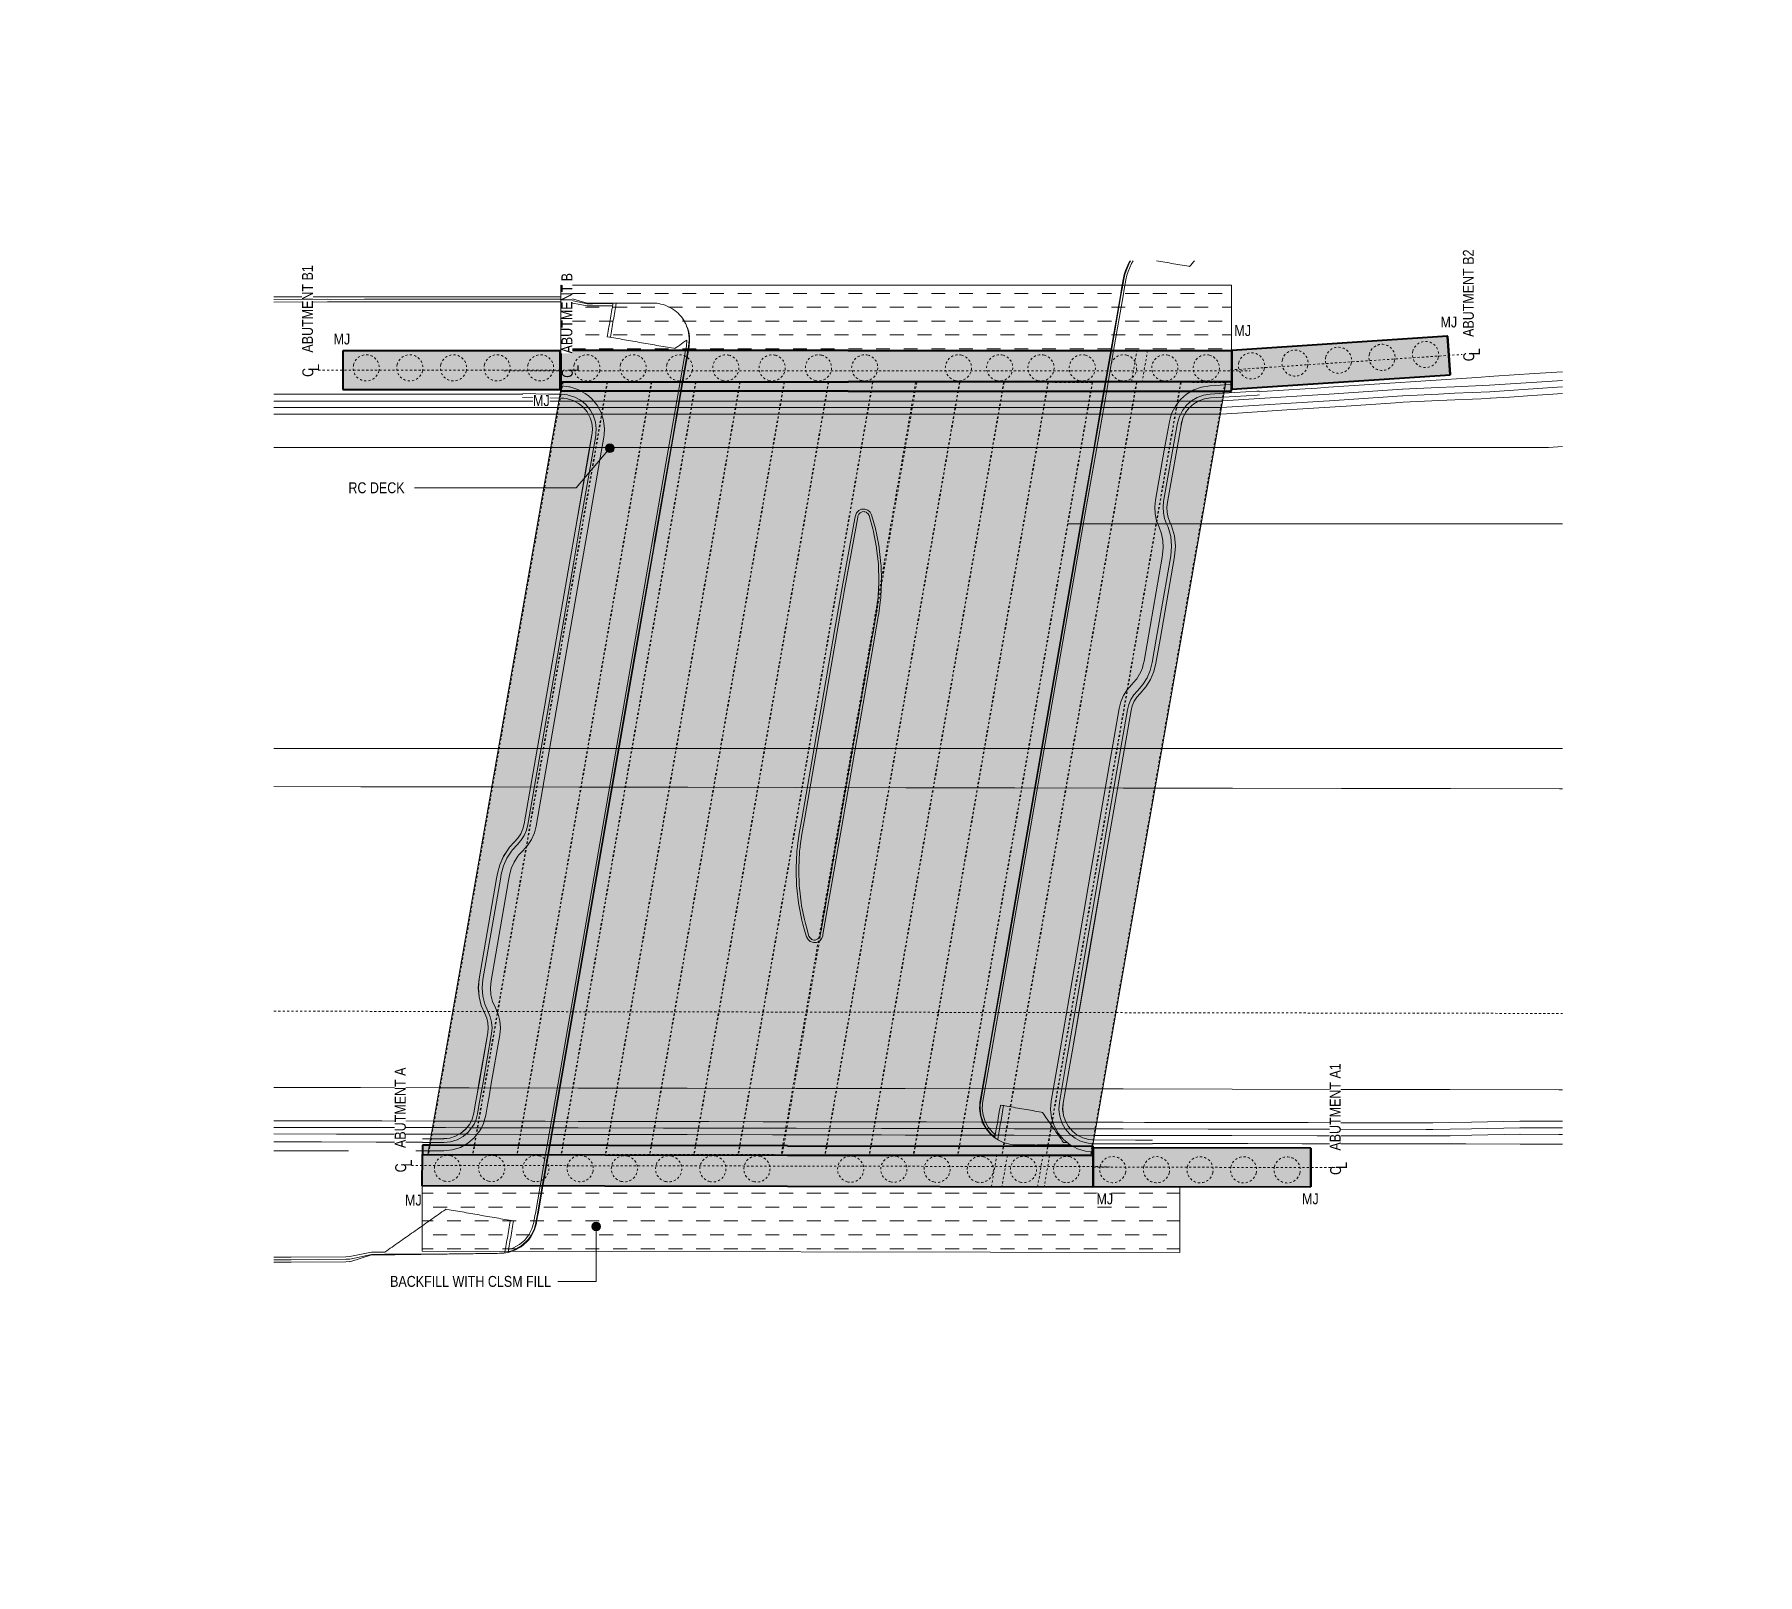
# Model space of a CAD drawing. Header units: metres. Extents: x -1160 to -900, y 3 to 561.
# Drawn here: x -1030.9 to -951.9, y 489.9 to 560.5 of the extents above; entities that cross this region are included whole.
import ezdxf

# ---------------------------------------------------------------- set-up
doc = ezdxf.new("R2010")
doc.units = ezdxf.units.M
for name, pattern in [('Hidden', [0.007144, 0.004763, -0.002381]), ('IMPORT-LNMK-LineCont _3_', [0.004, 0.001, -0.003]), ('JacobsDash', [0.0045, 0.003, -0.0015]), ('JacobsGridLine', [0.0145, 0.01, -0.001, 0.0025, -0.001])]:
    doc.linetypes.add(name, pattern=pattern)
for name, color, linetype, lineweight in [('A-ANNO-NOTE', 7, 'Continuous', 9), ('A-DETL', 7, 'Continuous', 13), ('A-DETL-GENF', 7, 'Continuous', 9), ('A-GENM', 7, 'Continuous', 25), ('G-ANNO-TEXT', 7, 'Continuous', 9), ('S-BEAM', 7, 'Continuous', 40), ('S-BEAM-HDLN', 7, 'JacobsDash', 15), ('S-FNDN-HDLN', 7, 'JacobsDash', 15), ('S-GRID', 7, 'Continuous', 9)]:
    doc.layers.add(name, color=color, linetype=linetype, lineweight=lineweight)
doc.styles.add('Arial Narrow', font='ARIALN.TTF', dxfattribs={"height": 0.5})
doc.styles.add('Arial Narrow_1', font='ARIALN.TTF', dxfattribs={"height": 0.0025})
pattern_1 = [(0, (-1244.3979, -694.024), (0.635, 0.635), [0.635, -0.635])]

# ---------------------------------------------------------------- blocks, each defined once
blk = doc.blocks.new('T2DPAA-T2D-C3S-RW-M2D-100010_dwg-40802999-DRG-2873033 - CONSTRUCTION SEQUENCE STAGE A5')
at = {"color": 9, "lineweight": 18, "true_color": 0xc3c3c3}
for p, q in [((50.544, -593.485), (50.534, -593.446)), ((14.917, -596.027), (15.07, -596.589)), ((15.366, -596.224), (15.456, -596.555)), ((15.533, -596.179), (15.631, -596.54)), ((15.535, -596.179), (15.633, -596.54)), ((52.143, -598.791), (53.606, -598.663)), ((52.149, -598.816), (53.613, -598.688)), ((14.854, -602.053), (16.318, -601.925)), ((14.86, -602.078), (16.324, -601.95)), ((57.11, -617.555), (58.593, -617.425)), ((57.117, -617.579), (58.599, -617.449)), ((58.503, -623.173), (58.417, -622.911)), ((22.848, -626.023), (22.863, -626.116))]:
    blk.add_line(p, q, dxfattribs=at)
at = {"color": 9, "lineweight": 18, "true_color": 0xc3c3c3, "flags": 128}
for points in [[(50.875, -579.739), (51.507, -582.107), (51.543, -582.245), (51.947, -583.756), (52.151, -584.523), (52.592, -586.174), (52.795, -586.938), (52.832, -587.076), (53.44, -589.354), (53.918, -591.147), (54.084, -591.769), (54.327, -592.679)], [(50.991, -579.708), (51.623, -582.076), (51.659, -582.214), (52.063, -583.725), (52.267, -584.492), (52.708, -586.144), (52.911, -586.907), (52.948, -587.045), (53.556, -589.323), (54.034, -591.116), (54.2, -591.738), (54.443, -592.648)], [(51.097, -579.68), (51.729, -582.048), (51.766, -582.186), (52.169, -583.697), (52.373, -584.463), (52.814, -586.115), (53.018, -586.879), (53.054, -587.017), (53.662, -589.295), (54.14, -591.088), (54.306, -591.71), (54.549, -592.62)], [(45.906, -581.06), (46.355, -582.749), (46.802, -584.431), (46.997, -585.165), (47.639, -587.581), (48.086, -589.263), (48.281, -589.997), (48.923, -592.413), (49.238, -593.6)], [(46.196, -580.983), (47.015, -584.066), (47.092, -584.354), (48.299, -588.899), (48.376, -589.186), (49.542, -593.573)], [(46.486, -580.906), (47.305, -583.989), (47.382, -584.277), (48.589, -588.822), (48.666, -589.109), (49.845, -593.546)], [(46.79, -580.825), (47.457, -583.335), (47.532, -583.618), (48.502, -587.266), (48.741, -588.167), (48.816, -588.45), (49.723, -591.862)], [(44.428, -581.453), (45.324, -584.824), (46.608, -589.656), (47.692, -593.735)], [(31.091, -584.997), (31.987, -588.368), (33.271, -593.201), (33.738, -594.956)], [(29.397, -585.447), (30.414, -589.305), (31.69, -594.139), (31.947, -595.112)], [(16.059, -588.992), (17.071, -592.826), (17.996, -596.333)], [(14.131, -593.048), (13.815, -591.85), (13.257, -589.737)], [(15.387, -596.22), (14.845, -594.164), (14.207, -591.747), (13.649, -589.632)], [(14.002, -589.539), (14.735, -592.318), (15.012, -593.369), (15.844, -596.521)], [(14.292, -589.462), (15.025, -592.241), (15.303, -593.292), (16.147, -596.495)], [(14.582, -589.385), (15.207, -591.754), (15.593, -593.216), (15.845, -594.171), (16.451, -596.468)], [(9.233, -594.404), (9.185, -594.23), (8.521, -591.82), (8.312, -591.051)], [(9.339, -594.375), (9.291, -594.201), (8.627, -591.791), (8.418, -591.023)], [(9.455, -594.343), (9.406, -594.169), (8.743, -591.759), (8.534, -590.992)], [(49.983, -593.534), (49.864, -593.055), (49.575, -591.892)], [(49.985, -593.534), (49.865, -593.054), (49.577, -591.892)], [(50.159, -593.519), (50.034, -593.013), (49.745, -591.85)], [(54.547, -592.605), (54.518, -593.648), (54.582, -593.886), (54.823, -594.792), (54.849, -594.889), (54.875, -594.985), (54.901, -595.082), (54.926, -595.179), (54.952, -595.275), (54.978, -595.372), (55.004, -595.469), (55.029, -595.565), (55.055, -595.662), (55.081, -595.758), (55.107, -595.855), (55.133, -595.952), (55.158, -596.048), (55.184, -596.145), (55.21, -596.242), (55.236, -596.338), (55.261, -596.435), (55.287, -596.531), (55.289, -596.54), (55.311, -596.629), (55.328, -596.727), (55.34, -596.826), (55.346, -596.926), (55.346, -597.026), (55.34, -597.126), (55.329, -597.225), (55.311, -597.324), (55.288, -597.421), (55.268, -597.491), (55.259, -597.517), (55.225, -597.611), (55.185, -597.702), (55.14, -597.791), (55.089, -597.878), (55.034, -597.961), (54.974, -598.041), (54.909, -598.117), (54.863, -598.166), (54.84, -598.189), (54.767, -598.257), (54.689, -598.321), (54.609, -598.38), (54.525, -598.434), (54.438, -598.483), (54.348, -598.527), (54.255, -598.565), (54.161, -598.598), (54.086, -598.62)], [(54.32, -592.666), (54.397, -593.68), (54.461, -593.918), (54.697, -594.803)], [(54.436, -592.635), (54.494, -593.654), (54.557, -593.893), (54.798, -594.794)], [(9.231, -594.405), (9.784, -595.289), (9.992, -596.033)], [(9.342, -594.374), (9.808, -595.282), (9.975, -595.879), (10.257, -596.934), (10.607, -598.234)], [(11.507, -601.317), (11.534, -601.315), (11.606, -601.309), (11.642, -601.306), (11.706, -601.3), (11.806, -601.291), (11.905, -601.283), (12.005, -601.274), (12.104, -601.265), (12.204, -601.256), (12.304, -601.248), (12.403, -601.239), (12.503, -601.23), (12.603, -601.222), (12.702, -601.213), (12.802, -601.204), (12.901, -601.195), (12.967, -601.19), (12.958, -601.09), (12.954, -601.04), (12.95, -600.99), (12.941, -600.891), (12.932, -600.791), (12.924, -600.692), (12.915, -600.592), (12.906, -600.492), (12.897, -600.393), (12.889, -600.293), (12.88, -600.193), (12.871, -600.094), (12.863, -599.994), (12.854, -599.895), (12.845, -599.795), (12.836, -599.695), (12.828, -599.596), (12.819, -599.496), (12.81, -599.397), (12.802, -599.297), (12.793, -599.197), (12.784, -599.098), (12.775, -598.998), (12.767, -598.898), (12.758, -598.799), (12.749, -598.699), (12.741, -598.6), (12.732, -598.5), (12.723, -598.4), (12.714, -598.301), (12.706, -598.201), (12.697, -598.101), (12.693, -598.052), (12.676, -598.037), (12.599, -597.973), (12.523, -597.909), (12.446, -597.845), (12.369, -597.78), (12.293, -597.716), (12.216, -597.652), (12.139, -597.588), (12.063, -597.523), (11.986, -597.459), (11.91, -597.395), (11.833, -597.33), (11.756, -597.266), (11.68, -597.202), (11.603, -597.138), (11.527, -597.073), (11.45, -597.009), (11.373, -596.945), (11.297, -596.88), (11.22, -596.816), (11.144, -596.752), (11.067, -596.688), (10.99, -596.623), (10.914, -596.559), (10.837, -596.495), (10.761, -596.431), (10.684, -596.366), (10.607, -596.302), (10.531, -596.238), (10.454, -596.173), (10.378, -596.109), (10.301, -596.045), (10.224, -595.981), (10.148, -595.916), (10.071, -595.852), (9.905, -595.255), (9.457, -594.342)], [(54.823, -594.792), (54.798, -594.794), (54.724, -594.801), (54.697, -594.803), (54.624, -594.81), (54.524, -594.818), (54.425, -594.827), (54.325, -594.836), (54.226, -594.845), (54.126, -594.853), (54.026, -594.862), (53.927, -594.871), (53.827, -594.879), (53.727, -594.888), (53.628, -594.897), (53.528, -594.906), (53.429, -594.914), (53.329, -594.923), (53.264, -594.929), (53.272, -595.028), (53.277, -595.078), (53.281, -595.128), (53.29, -595.228), (53.299, -595.327), (53.307, -595.427), (53.316, -595.526), (53.325, -595.626), (53.333, -595.726), (53.342, -595.825), (53.351, -595.925), (53.36, -596.024), (53.368, -596.124), (53.377, -596.224), (53.386, -596.323), (53.394, -596.423), (53.403, -596.523), (53.412, -596.622), (53.421, -596.722), (53.429, -596.821), (53.438, -596.921), (53.447, -597.021), (53.456, -597.12), (53.464, -597.22), (53.473, -597.32), (53.482, -597.419), (53.49, -597.519), (53.499, -597.618), (53.508, -597.718), (53.517, -597.818), (53.525, -597.917), (53.534, -598.017), (53.538, -598.067), (53.595, -598.114), (53.671, -598.178), (53.748, -598.242), (53.824, -598.307), (53.901, -598.371), (53.978, -598.435), (54.054, -598.5)], [(54.836, -594.937), (54.762, -594.943), (54.735, -594.946), (54.663, -594.952), (54.563, -594.961), (54.464, -594.969), (54.364, -594.978), (54.264, -594.987), (54.165, -594.995), (54.065, -595.004), (53.965, -595.013), (53.866, -595.022), (53.766, -595.03), (53.667, -595.039), (53.567, -595.048), (53.467, -595.056), (53.368, -595.065), (53.276, -595.073)], [(11.507, -601.317), (11.463, -601.227), (11.425, -601.135), (11.392, -601.041), (11.378, -600.991), (11.365, -600.944), (11.338, -600.848), (11.311, -600.752), (11.284, -600.656), (11.257, -600.559), (11.23, -600.463), (11.203, -600.367), (11.176, -600.27), (11.149, -600.174), (11.122, -600.078), (11.095, -599.981), (11.068, -599.885), (11.042, -599.789), (11.015, -599.692), (10.988, -599.596), (10.961, -599.5), (10.934, -599.404), (10.907, -599.307), (10.88, -599.211), (10.853, -599.115), (10.826, -599.018), (10.799, -598.922), (10.772, -598.826), (10.745, -598.729), (10.718, -598.633), (10.691, -598.537), (10.664, -598.441), (10.637, -598.344), (10.611, -598.248), (10.584, -598.152), (10.557, -598.055), (10.53, -597.959), (10.503, -597.863), (10.476, -597.766), (10.449, -597.67), (10.422, -597.574), (10.395, -597.477), (10.368, -597.381), (10.341, -597.285), (10.314, -597.189), (10.287, -597.092), (10.26, -596.996), (10.244, -596.938), (10.233, -596.9), (10.207, -596.803), (10.18, -596.707), (10.153, -596.611), (10.126, -596.514), (10.099, -596.418), (10.072, -596.322), (10.045, -596.225), (10.019, -596.129), (9.992, -596.033), (9.965, -595.936), (9.951, -595.886)], [(52.117, -598.693), (53.58, -598.565), (53.784, -598.547), (54.054, -598.499)], [(54.08, -598.596), (54.138, -598.581), (54.195, -598.564), (54.251, -598.544), (54.307, -598.523), (54.362, -598.5), (54.417, -598.474), (54.47, -598.447), (54.522, -598.418), (54.574, -598.387), (54.624, -598.354), (54.673, -598.319), (54.721, -598.283), (54.768, -598.245), (54.813, -598.205), (54.857, -598.164), (54.899, -598.121), (54.94, -598.076), (54.979, -598.03), (55.017, -597.983), (55.053, -597.934)], [(54.08, -598.596), (53.793, -598.647), (53.606, -598.663)], [(54.086, -598.62), (53.795, -598.672), (53.613, -598.688)], [(11.468, -601.175), (11.54, -601.169), (11.573, -601.166), (11.64, -601.16), (11.739, -601.152), (11.839, -601.143), (11.938, -601.134), (12.038, -601.125), (12.138, -601.117), (12.237, -601.108), (12.337, -601.099), (12.437, -601.091), (12.536, -601.082), (12.636, -601.073), (12.735, -601.064), (12.835, -601.056), (12.935, -601.047), (12.955, -601.045)], [(11.508, -601.317), (11.658, -601.557), (11.681, -601.587), (11.914, -601.828), (12.19, -602.02), (12.315, -602.082), (12.499, -602.153), (12.827, -602.223), (13.143, -602.228), (13.163, -602.227), (13.47, -602.2), (13.568, -602.191), (14.86, -602.078)], [(11.536, -601.315), (11.678, -601.542), (11.701, -601.571), (11.93, -601.809), (12.202, -601.998), (12.325, -602.059), (12.506, -602.129), (12.83, -602.198), (13.141, -602.203), (13.161, -602.202), (13.468, -602.175), (13.566, -602.166), (14.854, -602.053)], [(11.647, -601.305), (11.758, -601.481), (11.779, -601.509), (11.995, -601.733), (12.251, -601.91), (12.366, -601.968), (12.537, -602.034), (12.841, -602.098), (13.134, -602.104), (13.152, -602.102), (13.459, -602.075), (13.558, -602.067), (14.828, -601.955), (16.292, -601.827)], [(57.143, -617.677), (58.625, -617.547), (61.156, -617.326), (61.468, -617.299), (61.898, -617.261), (62.116, -617.251), (62.297, -617.257), (62.692, -617.315), (62.831, -617.355)], [(58.593, -617.425), (61.145, -617.202), (61.458, -617.174), (61.887, -617.137), (62.116, -617.126), (62.306, -617.133), (62.72, -617.193), (62.794, -617.214)], [(58.599, -617.449), (61.147, -617.226), (61.46, -617.199), (61.889, -617.162), (62.116, -617.151), (62.304, -617.158), (62.714, -617.218), (62.801, -617.242)], [(63.105, -618.386), (63.114, -618.485), (63.123, -618.584), (63.131, -618.684), (63.14, -618.784), (63.149, -618.883), (63.157, -618.983), (63.166, -619.083), (63.175, -619.182), (63.184, -619.282), (63.192, -619.381), (63.201, -619.481), (63.21, -619.581), (63.218, -619.68), (63.227, -619.78), (63.236, -619.88), (63.24, -619.929), (63.316, -619.965), (63.407, -620.007), (63.498, -620.049), (63.554, -620.076)], [(63.105, -618.386), (63.114, -618.485), (63.123, -618.584), (63.131, -618.684), (63.14, -618.784), (63.149, -618.883), (63.157, -618.983), (63.166, -619.083), (63.175, -619.182), (63.184, -619.282), (63.192, -619.381), (63.201, -619.481), (63.21, -619.581), (63.218, -619.68), (63.227, -619.78), (63.236, -619.88), (63.24, -619.929)], [(57.059, -623.03), (57.066, -623.057), (57.307, -623.777), (58.101, -626.147), (58.657, -627.806), (58.897, -628.516), (59.699, -630.884), (59.736, -630.995), (60.235, -632.562), (60.456, -633.267), (60.937, -634.812)], [(57.364, -623.003), (58.855, -627.452), (58.942, -627.711), (60.02, -630.899)], [(57.67, -622.976), (59.139, -627.357), (59.226, -627.615), (60.305, -630.803)], [(58.368, -624.538), (58.334, -624.436), (58.017, -623.475), (57.847, -622.961)], [(58.37, -624.538), (58.336, -624.435), (58.019, -623.474), (57.849, -622.961)], [(58.535, -624.483), (58.501, -624.381), (58.183, -623.42), (58.026, -622.945)], [(51.974, -623.475), (52.215, -624.381), (53.499, -629.213), (54.784, -634.045), (56.068, -638.878), (56.234, -639.501)], [(55.514, -623.165), (55.598, -623.482), (56.882, -628.314), (58.166, -633.146), (59.451, -637.979), (59.656, -638.592)], [(39.713, -624.547), (40.62, -627.981), (41.895, -632.816), (43.171, -637.65), (44.446, -642.485), (44.483, -642.624)], [(41.559, -624.386), (42.261, -627.026), (43.545, -631.859), (44.829, -636.691), (46.113, -641.523), (46.279, -642.147)], [(58.512, -624.493), (58.547, -624.597), (59.182, -626.494), (59.357, -627.015), (59.525, -627.515), (60.355, -629.97), (60.958, -631.751), (61.709, -633.969), (61.962, -634.716), (62.561, -636.488), (62.975, -637.71)], [(23.223, -625.99), (23.228, -626.02), (23.715, -627.863), (23.913, -628.616)], [(23.396, -625.976), (23.882, -627.819), (24.081, -628.572)], [(23.397, -625.975), (23.884, -627.818), (24.083, -628.572)], [(23.611, -625.956), (23.665, -626.16), (23.942, -627.211), (24.94, -630.994), (25.218, -632.045), (26.216, -635.829), (26.493, -636.88), (27.492, -640.663), (27.567, -640.948)], [(23.914, -625.93), (23.955, -626.083), (24.232, -627.134), (25.23, -630.918), (25.508, -631.969), (26.506, -635.752), (26.783, -636.803), (27.782, -640.587), (27.857, -640.871)], [(24.217, -625.903), (24.522, -627.058), (24.774, -628.013), (25.412, -630.43), (25.798, -631.892), (26.05, -632.847), (26.688, -635.265), (27.073, -636.727), (27.325, -637.682), (27.963, -640.099), (28.147, -640.795), (28.363, -641.558), (28.633, -642.508), (29.251, -644.641)], [(25.763, -625.768), (26.001, -626.667), (27.276, -631.502), (28.552, -636.337), (29.827, -641.171), (31.103, -646.006), (31.146, -646.169)], [(28.736, -646.809), (28.239, -644.927), (27.601, -642.51), (27.51, -642.165), (26.963, -640.092), (26.326, -637.675), (26.235, -637.33), (25.688, -635.258), (25.05, -632.84), (24.959, -632.495), (24.412, -630.423), (24.386, -630.322), (23.934, -628.611)], [(60.022, -630.904), (60.521, -632.471), (60.743, -633.176), (61.223, -634.723)], [(60.308, -630.813), (60.806, -632.381), (61.029, -633.086), (61.51, -634.634)], [(60.94, -634.811), (61.222, -635.647), (61.561, -636.646), (61.791, -637.326), (62.007, -637.967)], [(61.224, -634.715), (62.075, -637.23), (62.298, -637.89)], [(61.508, -634.619), (62.359, -637.134), (62.589, -637.812)], [(27.569, -640.958), (27.785, -641.721), (28.056, -642.672), (28.675, -644.807)], [(27.858, -640.877), (28.074, -641.639), (28.345, -642.59), (28.963, -644.724)], [(28.668, -644.794), (29.125, -646.528), (29.169, -646.694)], [(28.958, -644.718), (29.415, -646.451), (29.459, -646.617)], [(29.248, -644.641), (29.319, -644.913), (29.705, -646.375), (29.749, -646.54)]]:
    blk.add_lwpolyline(points, dxfattribs=at)
at = {"color": 9, "linetype": 'IMPORT-LNMK-LineCont _3_', "lineweight": 18, "true_color": 0xc3c3c3, "flags": 128}
for points in [[(19.442, -588.093), (20.455, -591.933), (21.535, -596.023)], [(29.301, -625.458), (29.385, -625.775), (30.66, -630.609), (31.936, -635.444), (33.212, -640.278), (34.487, -645.113), (34.529, -645.27)]]:
    blk.add_lwpolyline(points, dxfattribs=at)
at = {"color": 253, "lineweight": 18, "true_color": 0xa8a8a8, "flags": 128}
for points in [[(15.07, -596.589), (15.255, -597.27), (15.394, -597.635), (15.602, -597.965), (15.872, -598.247), (16.192, -598.47), (16.55, -598.626), (16.712, -598.67), (16.931, -598.707), (17.321, -598.712), (17.707, -598.678), (18.294, -598.627), (18.703, -598.591), (21.056, -598.386), (21.37, -598.332), (21.671, -598.226), (21.951, -598.073), (22.201, -597.875), (22.449, -597.678), (22.726, -597.525), (23.024, -597.42), (23.346, -597.363), (28.001, -596.957), (28.227, -596.937), (28.555, -596.935), (28.879, -596.986), (29.191, -597.088), (29.25, -597.113), (29.483, -597.238), (29.775, -597.389), (30.087, -597.49), (30.411, -597.541), (30.739, -597.539), (32.876, -597.352), (37.857, -596.916), (42.838, -596.481), (44.498, -596.336), (47.819, -596.045), (48.778, -595.962), (48.895, -595.948), (49.154, -595.892), (49.511, -595.751), (49.834, -595.546), (50.112, -595.282), (50.335, -594.97), (50.426, -594.793), (50.494, -594.622), (50.584, -594.249), (50.601, -593.866), (50.598, -593.818), (50.545, -593.487)], [(15.456, -596.555), (15.623, -597.17), (15.735, -597.464), (15.903, -597.73), (16.12, -597.957), (16.378, -598.137), (16.666, -598.262), (16.797, -598.298), (16.974, -598.328), (17.288, -598.332), (17.673, -598.298), (18.261, -598.247), (18.67, -598.211), (21.023, -598.006), (21.275, -597.962), (21.516, -597.878), (21.74, -597.755), (21.94, -597.596), (22.237, -597.361), (22.569, -597.177), (22.927, -597.051), (23.313, -596.983), (27.968, -596.577), (28.194, -596.557), (28.583, -596.555), (28.968, -596.615), (29.338, -596.735), (29.408, -596.766), (29.685, -596.914), (29.922, -597.036), (30.175, -597.119), (30.439, -597.16), (30.706, -597.158), (32.843, -596.972), (34.246, -596.849), (37.824, -596.536), (42.805, -596.101), (44.464, -595.956), (47.786, -595.665), (48.744, -595.581), (48.84, -595.57), (49.049, -595.525), (49.338, -595.411), (49.578, -595.261), (49.599, -595.245), (49.824, -595.032), (50.005, -594.779), (50.078, -594.636), (50.133, -594.497), (50.206, -594.196), (50.22, -593.886), (50.217, -593.847), (50.199, -593.697), (50.174, -593.579), (50.159, -593.519)], [(15.631, -596.54), (15.79, -597.125), (15.89, -597.386), (16.04, -597.623), (16.233, -597.825), (16.463, -597.986), (16.719, -598.097), (16.836, -598.129), (16.993, -598.156), (17.273, -598.159), (17.658, -598.126), (18.246, -598.074), (18.654, -598.039), (21.008, -597.833), (21.231, -597.795), (21.445, -597.72), (21.644, -597.61), (21.822, -597.47), (22.141, -597.216), (22.498, -597.019), (22.883, -596.883), (23.298, -596.811), (27.953, -596.405), (28.179, -596.385), (28.596, -596.382), (29.008, -596.446), (29.405, -596.576), (29.48, -596.608), (29.776, -596.767), (29.988, -596.877), (30.216, -596.951), (30.452, -596.987), (30.691, -596.986), (32.828, -596.799), (34.231, -596.676), (37.809, -596.364), (42.79, -595.928), (44.449, -595.783), (47.771, -595.493), (48.729, -595.409), (48.814, -595.399), (49.002, -595.359), (49.259, -595.257), (49.474, -595.123), (49.493, -595.108), (49.694, -594.918), (49.855, -594.693), (49.92, -594.564), (49.97, -594.441), (50.034, -594.172), (50.047, -593.895), (50.045, -593.86), (50.028, -593.726), (50.006, -593.621), (49.985, -593.534)], [(15.633, -596.54), (15.792, -597.124), (15.892, -597.386), (16.041, -597.622), (16.234, -597.824), (16.463, -597.984), (16.72, -598.096), (16.836, -598.127), (16.993, -598.154), (17.273, -598.158), (17.658, -598.124), (18.245, -598.073), (18.654, -598.037), (21.008, -597.831), (21.231, -597.793), (21.445, -597.718), (21.643, -597.609), (21.821, -597.468), (22.14, -597.215), (22.497, -597.017), (22.882, -596.881), (23.298, -596.809), (27.953, -596.403), (28.178, -596.383), (28.596, -596.38), (29.009, -596.444), (29.406, -596.574), (29.48, -596.606), (29.777, -596.765), (29.989, -596.875), (30.216, -596.949), (30.452, -596.986), (30.691, -596.984), (32.827, -596.797), (34.23, -596.675), (37.808, -596.362), (42.789, -595.926), (44.449, -595.781), (47.77, -595.491), (48.729, -595.407), (48.814, -595.397), (49.001, -595.357), (49.258, -595.255), (49.473, -595.121), (49.492, -595.107), (49.692, -594.917), (49.853, -594.692), (49.919, -594.564), (49.968, -594.44), (50.033, -594.171), (50.045, -593.895), (50.043, -593.86), (50.026, -593.726), (50.004, -593.621), (49.983, -593.534)], [(47.692, -593.735), (47.892, -594.488), (49.177, -599.321), (50.461, -604.153), (51.745, -608.985), (53.029, -613.817), (53.78, -616.644), (54.314, -618.65), (55.514, -623.165)], [(49.238, -593.6), (49.37, -594.096), (49.565, -594.829), (50.207, -597.246), (50.654, -598.928), (50.849, -599.662), (51.492, -602.078), (51.939, -603.76), (52.134, -604.494), (52.776, -606.91), (53.223, -608.592), (53.418, -609.326), (54.06, -611.742), (54.507, -613.425), (54.702, -614.159), (55.258, -616.251), (55.344, -616.575), (55.791, -618.257), (55.986, -618.991), (56.628, -621.407), (57.059, -623.03)], [(49.542, -593.573), (49.584, -593.731), (49.66, -594.018), (50.868, -598.563), (50.944, -598.851), (52.152, -603.395), (52.229, -603.683), (53.436, -608.228), (53.513, -608.515), (54.721, -613.06), (54.797, -613.348), (55.548, -616.174), (56.005, -617.892), (56.081, -618.18), (56.918, -621.33), (57.288, -622.725), (57.356, -622.98), (57.364, -623.003)], [(49.845, -593.546), (49.874, -593.654), (49.95, -593.941), (51.158, -598.486), (51.234, -598.774), (52.442, -603.318), (52.518, -603.606), (53.726, -608.151), (53.803, -608.438), (55.011, -612.983), (55.087, -613.27), (55.838, -616.097), (56.295, -617.815), (56.371, -618.103), (57.208, -621.253), (57.578, -622.648), (57.646, -622.903), (57.67, -622.976)], [(31.947, -595.112), (32.966, -598.974), (34.241, -603.809), (35.517, -608.643), (36.793, -613.478), (38.068, -618.312), (39.344, -623.147), (39.713, -624.547)], [(33.738, -594.956), (34.555, -598.033), (35.84, -602.865), (37.124, -607.697), (38.408, -612.53), (39.692, -617.362), (40.443, -620.188), (40.977, -622.194), (41.559, -624.386)], [(15.844, -596.521), (16.011, -597.152), (16.288, -598.203), (17.286, -601.987), (17.564, -603.038), (18.562, -606.821), (18.839, -607.873), (19.838, -611.656), (20.115, -612.707), (21.113, -616.491), (21.391, -617.542), (22.389, -621.325), (22.666, -622.376), (23.611, -625.956)], [(16.147, -596.495), (16.301, -597.076), (16.578, -598.127), (17.576, -601.91), (17.854, -602.961), (18.852, -606.745), (19.129, -607.796), (20.128, -611.579), (20.405, -612.631), (21.403, -616.414), (21.681, -617.465), (22.679, -621.249), (22.956, -622.3), (23.914, -625.93)], [(16.451, -596.468), (16.482, -596.588), (16.868, -598.05), (17.12, -599.006), (17.758, -601.423), (18.144, -602.885), (18.396, -603.84), (19.034, -606.257), (19.42, -607.719), (19.672, -608.675), (20.309, -611.092), (20.695, -612.554), (20.947, -613.509), (21.585, -615.927), (21.971, -617.389), (22.223, -618.344), (22.861, -620.761), (23.246, -622.223), (23.499, -623.178), (24.136, -625.596), (24.217, -625.903)], [(17.996, -596.333), (18.347, -597.66), (19.622, -602.495), (20.898, -607.329), (22.174, -612.164), (23.449, -616.998), (24.725, -621.833), (25.763, -625.768)], [(16.292, -601.827), (19.599, -601.538), (24.58, -601.102), (29.561, -600.666), (34.542, -600.231), (39.523, -599.795), (44.504, -599.359), (44.76, -599.337), (48.687, -598.993), (49.484, -598.923), (52.117, -598.693)], [(16.318, -601.925), (19.607, -601.638), (24.588, -601.202), (29.569, -600.766), (34.55, -600.33), (39.531, -599.894), (44.512, -599.459), (44.769, -599.436), (48.696, -599.093), (49.493, -599.023), (52.143, -598.791)], [(16.324, -601.95), (19.61, -601.663), (24.591, -601.227), (29.571, -600.791), (34.552, -600.355), (39.533, -599.919), (44.514, -599.484), (44.771, -599.461), (48.698, -599.118), (49.495, -599.048), (52.149, -598.816)], [(29.254, -611.541), (29.307, -611.537), (29.314, -611.536), (33.103, -611.205), (33.11, -611.204), (34.235, -611.106), (38.084, -610.769), (39.216, -610.67), (43.058, -610.334), (43.065, -610.333), (43.067, -610.333), (44.056, -610.247), (44.195, -610.233), (44.836, -610.147), (44.903, -610.136), (44.951, -610.127), (44.98, -610.122), (45.605, -609.986), (45.696, -609.963), (46.36, -609.764), (46.426, -609.741), (47.094, -609.483), (47.137, -609.464), (47.803, -609.144), (47.824, -609.133), (47.93, -609.077), (48.484, -608.75), (48.587, -608.655), (48.589, -608.651), (48.649, -608.528), (48.651, -608.52), (48.661, -608.382), (48.66, -608.376), (48.617, -608.243), (48.615, -608.238), (48.524, -608.129), (48.522, -608.127), (48.396, -608.059), (48.395, -608.058), (48.255, -608.041), (48.203, -608.045), (47.884, -608.067), (47.875, -608.068), (44.753, -608.315), (44.748, -608.315), (44.477, -608.339), (44.221, -608.361), (42.902, -608.476), (39.24, -608.797), (37.928, -608.912), (37.921, -608.912), (37.914, -608.913), (34.259, -609.233), (33.501, -609.299), (32.948, -609.363), (32.899, -609.37), (32.709, -609.401), (32.67, -609.407), (31.928, -609.566), (31.851, -609.585), (31.163, -609.793), (31.051, -609.832), (30.419, -610.082), (30.274, -610.146), (29.7, -610.43), (29.527, -610.525), (29.279, -610.668), (29.055, -610.807), (29.012, -610.834), (28.907, -610.935), (28.849, -611.059), (28.847, -611.067), (28.839, -611.212), (28.866, -611.307), (28.886, -611.349), (28.981, -611.459), (29.11, -611.527), (29.254, -611.541)], [(29.244, -611.422), (29.297, -611.417), (29.303, -611.417), (33.092, -611.085), (33.1, -611.085), (34.225, -610.986), (38.073, -610.649), (39.206, -610.55), (43.047, -610.214), (43.054, -610.214), (43.057, -610.213), (44.046, -610.127), (44.183, -610.114), (44.816, -610.029), (44.882, -610.017), (44.929, -610.009), (44.958, -610.004), (45.576, -609.869), (45.665, -609.847), (46.321, -609.65), (46.387, -609.628), (47.047, -609.373), (47.089, -609.354), (47.748, -609.038), (47.768, -609.027), (47.872, -608.971), (48.42, -608.649), (48.491, -608.583), (48.492, -608.581), (48.533, -608.496), (48.535, -608.491), (48.541, -608.396), (48.541, -608.391), (48.511, -608.299), (48.51, -608.297), (48.447, -608.222), (48.446, -608.22), (48.359, -608.173), (48.358, -608.173), (48.262, -608.161), (48.211, -608.164), (47.892, -608.187), (47.884, -608.188), (44.763, -608.434), (44.759, -608.435), (44.488, -608.458), (44.232, -608.481), (42.913, -608.596), (39.251, -608.916), (37.939, -609.031), (37.932, -609.032), (37.925, -609.032), (34.27, -609.352), (33.511, -609.418), (32.965, -609.482), (32.916, -609.489), (32.729, -609.519), (32.691, -609.525), (31.958, -609.682), (31.882, -609.702), (31.202, -609.907), (31.091, -609.945), (30.467, -610.192), (30.324, -610.255), (29.757, -610.536), (29.586, -610.629), (29.341, -610.771), (29.119, -610.908), (29.077, -610.935), (29.005, -611.004), (28.964, -611.09), (28.963, -611.095), (28.958, -611.195), (28.976, -611.261), (28.991, -611.289), (29.056, -611.365), (29.144, -611.412), (29.244, -611.422)], [(23.709, -620.477), (26.255, -620.254), (31.236, -619.818), (36.217, -619.383), (41.198, -618.947), (46.179, -618.511), (51.16, -618.075), (53.76, -617.848), (56.141, -617.639), (57.11, -617.555)], [(23.711, -620.502), (26.257, -620.279), (31.238, -619.843), (36.219, -619.407), (41.2, -618.972), (46.181, -618.536), (51.162, -618.1), (53.763, -617.873), (56.143, -617.664), (57.117, -617.579)], [(23.72, -620.601), (26.266, -620.379), (31.247, -619.943), (36.228, -619.507), (41.209, -619.071), (46.19, -618.635), (51.171, -618.2), (53.771, -617.972), (56.152, -617.764), (57.143, -617.677)], [(50.398, -617.543), (50.931, -619.549), (51.974, -623.475)], [(23.705, -620.478), (23.623, -620.49), (23.441, -620.532), (23.137, -620.652), (22.861, -620.829), (22.855, -620.834), (22.624, -621.055), (22.435, -621.322), (22.346, -621.503), (22.329, -621.547)], [(23.708, -620.503), (23.627, -620.515), (23.448, -620.556), (23.148, -620.675), (22.877, -620.849), (22.871, -620.853), (22.643, -621.071), (22.457, -621.335), (22.369, -621.513), (22.357, -621.544)], [(23.72, -620.602), (23.644, -620.613), (23.476, -620.652), (23.194, -620.764), (22.938, -620.927), (22.933, -620.932), (22.719, -621.137), (22.544, -621.384), (22.469, -621.535)], [(22.326, -621.551), (22.354, -621.549), (22.426, -621.543), (22.466, -621.539), (22.526, -621.534), (22.625, -621.525), (22.725, -621.517), (22.824, -621.508), (22.924, -621.499), (23.024, -621.49), (23.123, -621.482), (23.223, -621.473), (23.323, -621.464), (23.422, -621.456), (23.522, -621.447), (23.621, -621.438), (23.721, -621.429), (23.821, -621.421), (23.843, -621.419), (23.852, -621.518), (23.856, -621.568), (23.86, -621.618), (23.869, -621.718), (23.878, -621.817), (23.886, -621.917), (23.895, -622.016), (23.904, -622.116), (23.913, -622.216), (23.921, -622.315), (23.93, -622.415), (23.939, -622.515), (23.947, -622.614), (23.956, -622.714), (23.965, -622.813), (23.974, -622.913), (23.982, -623.013), (23.991, -623.112), (24, -623.212), (24.008, -623.312), (24.013, -623.361), (23.956, -623.429), (23.891, -623.506), (23.827, -623.583), (23.763, -623.659), (23.699, -623.736), (23.634, -623.812), (23.57, -623.889), (23.506, -623.966), (23.442, -624.042), (23.377, -624.119), (23.313, -624.195), (23.249, -624.272), (23.184, -624.349), (23.12, -624.425), (23.056, -624.502), (22.992, -624.578), (22.927, -624.655), (22.97, -624.82)], [(58.417, -622.911), (58.19, -622.225), (58.037, -621.877), (57.82, -621.563), (57.548, -621.297), (57.23, -621.087), (56.879, -620.941), (56.506, -620.864), (56.125, -620.86), (56.047, -620.866), (54.798, -620.97), (52.487, -621.163), (52.171, -621.214), (51.866, -621.313), (51.58, -621.457), (51.32, -621.643), (51.062, -621.828), (50.778, -621.971), (50.476, -622.07), (50.162, -622.122), (50.036, -622.133), (45.213, -622.555), (45.055, -622.563), (44.902, -622.558), (44.694, -622.533), (44.345, -622.438), (44.297, -622.42), (44.018, -622.282), (43.739, -622.144), (43.441, -622.052), (43.133, -622.006), (42.821, -622.01), (40.166, -622.245), (35.186, -622.685), (30.205, -623.126), (26.999, -623.41), (25.225, -623.567), (24.616, -623.621), (24.237, -623.692), (23.879, -623.834), (23.556, -624.043), (23.278, -624.309), (23.056, -624.624), (22.9, -624.976), (22.814, -625.351), (22.809, -625.395), (22.801, -625.736), (22.848, -626.023)], [(58.026, -622.945), (57.828, -622.345), (57.704, -622.063), (57.528, -621.809), (57.308, -621.594), (57.051, -621.424), (56.767, -621.306), (56.465, -621.244), (56.157, -621.24), (56.079, -621.246), (52.518, -621.543), (52.26, -621.585), (52.011, -621.665), (51.778, -621.783), (51.565, -621.935), (51.429, -622.041), (51.048, -622.269), (50.632, -622.424), (50.196, -622.502), (46.337, -622.84), (45.246, -622.935), (44.876, -622.939), (44.509, -622.884), (44.155, -622.774), (43.823, -622.61), (43.597, -622.499), (43.356, -622.424), (43.107, -622.387), (42.855, -622.39), (41.449, -622.514), (36.468, -622.955), (31.488, -623.396), (27.033, -623.79), (26.507, -623.837), (24.649, -624.001), (24.338, -624.06), (24.045, -624.178), (23.78, -624.351), (23.554, -624.573), (23.376, -624.834), (23.253, -625.126), (23.197, -625.364), (23.188, -625.435), (23.185, -625.752), (23.223, -625.99)], [(57.849, -622.961), (57.663, -622.399), (57.552, -622.147), (57.396, -621.921), (57.199, -621.729), (56.97, -621.577), (56.716, -621.471), (56.446, -621.416), (56.171, -621.413), (56.093, -621.419), (52.533, -621.716), (52.301, -621.753), (52.077, -621.826), (51.868, -621.931), (51.677, -622.068), (51.531, -622.182), (51.123, -622.425), (50.678, -622.591), (50.211, -622.675), (46.352, -623.012), (45.261, -623.108), (44.864, -623.111), (44.47, -623.053), (44.091, -622.935), (43.735, -622.759), (43.533, -622.66), (43.318, -622.593), (43.095, -622.56), (42.87, -622.562), (41.464, -622.687), (36.483, -623.128), (31.503, -623.568), (27.048, -623.963), (26.522, -624.009), (24.665, -624.174), (24.387, -624.226), (24.125, -624.332), (23.889, -624.486), (23.687, -624.684), (23.528, -624.917), (23.418, -625.177), (23.369, -625.39), (23.36, -625.454), (23.358, -625.736), (23.396, -625.975)], [(57.847, -622.961), (57.662, -622.4), (57.551, -622.148), (57.394, -621.922), (57.198, -621.73), (56.969, -621.578), (56.715, -621.473), (56.446, -621.418), (56.171, -621.414), (56.093, -621.421), (52.533, -621.718), (52.301, -621.755), (52.078, -621.827), (51.869, -621.933), (51.678, -622.069), (51.532, -622.183), (51.124, -622.426), (50.679, -622.593), (50.211, -622.676), (46.352, -623.014), (45.261, -623.109), (44.864, -623.113), (44.47, -623.055), (44.09, -622.937), (43.734, -622.761), (43.532, -622.661), (43.317, -622.594), (43.095, -622.562), (42.87, -622.564), (41.464, -622.689), (36.484, -623.129), (31.503, -623.57), (27.049, -623.965), (26.523, -624.011), (24.665, -624.176), (24.388, -624.228), (24.126, -624.333), (23.89, -624.488), (23.689, -624.685), (23.53, -624.918), (23.42, -625.178), (23.37, -625.39), (23.362, -625.454), (23.359, -625.736), (23.397, -625.975)], [(22.326, -621.551), (22.293, -621.646), (22.265, -621.742), (22.243, -621.839), (22.227, -621.938), (22.216, -622.037), (22.212, -622.137), (22.213, -622.237), (22.22, -622.337), (22.233, -622.436), (22.252, -622.534), (22.265, -622.59), (22.276, -622.631), (22.301, -622.728), (22.326, -622.825), (22.351, -622.922), (22.376, -623.019), (22.401, -623.115), (22.426, -623.212), (22.451, -623.309), (22.476, -623.406), (22.501, -623.503), (22.526, -623.6), (22.551, -623.696), (22.576, -623.793), (22.601, -623.89), (22.626, -623.987), (22.651, -624.084), (22.676, -624.181), (22.701, -624.277), (22.726, -624.374), (22.751, -624.471), (22.776, -624.568), (22.801, -624.665), (22.806, -624.686), (22.889, -625.009)], [(22.303, -621.699), (22.374, -621.693), (22.41, -621.69), (22.474, -621.684), (22.573, -621.675), (22.673, -621.667), (22.772, -621.658), (22.872, -621.649), (22.972, -621.641), (23.071, -621.632), (23.171, -621.623), (23.27, -621.614), (23.37, -621.606), (23.47, -621.597), (23.569, -621.588), (23.669, -621.58), (23.769, -621.571), (23.855, -621.563)], [(22.499, -623.494), (22.83, -624.68), (22.906, -624.971)]]:
    blk.add_lwpolyline(points, dxfattribs=at)
at = {"color": 253, "linetype": 'IMPORT-LNMK-LineCont _3_', "lineweight": 18, "true_color": 0xa8a8a8, "flags": 128}
blk.add_lwpolyline([(21.535, -596.023), (21.731, -596.767), (23.007, -601.602), (24.282, -606.436), (25.558, -611.271), (26.833, -616.105), (28.109, -620.94), (29.301, -625.458)], dxfattribs=at)
blk = doc.blocks.new('T2DPAA-T2D-PWC-RW-M2D-100010_RoadDesign_rvt-2-DRG-2873033 - CONSTRUCTION SEQUENCE STAGE A5')
at = {"color": 254, "lineweight": 18, "true_color": 0xe3e3e3, "rotation": 75.11694444444437}
blk.add_blockref('T2DPAA-T2D-C3S-RW-M2D-100010_dwg-40802999-DRG-2873033 - CONSTRUCTION SEQUENCE STAGE A5', (-1722.337, 648.01), dxfattribs=at)
blk = doc.blocks.new('06_SFR_GCT_Girder_SuperT_BR08Edge_CS - Super T - 1815-6270606-DRG-2873033 - CONSTRUCTION SEQUENCE STAGE A5')
at = {"layer": 'S-BEAM', "color": 8, "linetype": 'Hidden', "lineweight": 9, "true_color": 0x808080}
for p, q in [((-1113.445, 544.59), (-1119.617, 509.162)), ((-1111.436, 544.588), (-1117.608, 509.16)), ((-1112.441, 544.589), (-1113.445, 544.59)), ((-1111.436, 544.589), (-1112.441, 544.589)), ((-1118.614, 509.161), (-1119.617, 509.162)), ((-1117.608, 509.16), (-1118.614, 509.161))]:
    blk.add_line(p, q, dxfattribs=at)
blk = doc.blocks.new('06_SFR_GCT_Girder_SuperT_BR08Edge_CS - Super T - 1815-6270390-DRG-2873033 - CONSTRUCTION SEQUENCE STAGE A5')
at = {"layer": 'S-BEAM', "color": 8, "linetype": 'Hidden', "lineweight": 9, "true_color": 0x808080}
for p, q in [((-1115.475, 544.592), (-1121.647, 509.164)), ((-1113.466, 544.59), (-1119.638, 509.162)), ((-1114.471, 544.591), (-1115.475, 544.592)), ((-1113.466, 544.591), (-1114.471, 544.591)), ((-1120.646, 509.163), (-1121.647, 509.164)), ((-1119.638, 509.162), (-1120.646, 509.163))]:
    blk.add_line(p, q, dxfattribs=at)
blk = doc.blocks.new('06_SFR_GCT_Girder_SuperT_BR08Edge_CS - Super T - 1815-6270051-DRG-2873033 - CONSTRUCTION SEQUENCE STAGE A5')
at = {"layer": 'S-BEAM', "color": 8, "linetype": 'Hidden', "lineweight": 9, "true_color": 0x808080}
for p, q in [((-1117.505, 544.594), (-1123.677, 509.166)), ((-1115.495, 544.592), (-1121.668, 509.164)), ((-1116.501, 544.593), (-1117.505, 544.594)), ((-1115.495, 544.593), (-1116.501, 544.593)), ((-1122.676, 509.165), (-1123.677, 509.166)), ((-1121.668, 509.164), (-1122.676, 509.165))]:
    blk.add_line(p, q, dxfattribs=at)
blk = doc.blocks.new('06_SFR_GCT_Girder_SuperT_BR08Edge_CS - Super T - 1815-6269499-DRG-2873033 - CONSTRUCTION SEQUENCE STAGE A5')
at = {"layer": 'S-BEAM', "color": 8, "linetype": 'Hidden', "lineweight": 9, "true_color": 0x808080}
for p, q in [((-1121.493, 544.598), (-1127.665, 509.17)), ((-1119.484, 544.596), (-1125.656, 509.168)), ((-1120.486, 544.597), (-1121.493, 544.598)), ((-1119.484, 544.596), (-1120.486, 544.597)), ((-1126.659, 509.169), (-1127.665, 509.17)), ((-1125.656, 509.168), (-1126.659, 509.169))]:
    blk.add_line(p, q, dxfattribs=at)
blk = doc.blocks.new('06_SFR_GCT_Girder_SuperT_BR08Edge_CS - Super T - 1815-6268857-DRG-2873033 - CONSTRUCTION SEQUENCE STAGE A5')
at = {"layer": 'S-BEAM', "color": 8, "linetype": 'Hidden', "lineweight": 9, "true_color": 0x808080}
for p, q in [((-1123.523, 544.6), (-1129.695, 509.172)), ((-1121.514, 544.598), (-1127.686, 509.17)), ((-1122.516, 544.599), (-1123.523, 544.6)), ((-1121.514, 544.598), (-1122.516, 544.599)), ((-1128.688, 509.171), (-1129.695, 509.172)), ((-1127.686, 509.17), (-1128.688, 509.171))]:
    blk.add_line(p, q, dxfattribs=at)
blk = doc.blocks.new('06_SFR_GCT_Girder_SuperT_BR08Edge_CS - Super T - 1815-6267993-DRG-2873033 - CONSTRUCTION SEQUENCE STAGE A5')
at = {"layer": 'S-BEAM', "color": 8, "linetype": 'Hidden', "lineweight": 9, "true_color": 0x808080}
for p, q in [((-1125.553, 544.602), (-1131.725, 509.174)), ((-1123.543, 544.6), (-1129.716, 509.172)), ((-1124.546, 544.601), (-1125.553, 544.602)), ((-1123.543, 544.6), (-1124.546, 544.601)), ((-1130.714, 509.173), (-1131.725, 509.174)), ((-1129.716, 509.172), (-1130.714, 509.173))]:
    blk.add_line(p, q, dxfattribs=at)
blk = doc.blocks.new('06_SFR_GCT_Girder_SuperT_BR08Edge_CS - Super T - 1815-6267463-DRG-2873033 - CONSTRUCTION SEQUENCE STAGE A5')
at = {"layer": 'S-BEAM', "color": 8, "linetype": 'Hidden', "lineweight": 9, "true_color": 0x808080}
for p, q in [((-1127.582, 544.604), (-1133.755, 509.176)), ((-1125.573, 544.602), (-1131.745, 509.174)), ((-1126.576, 544.603), (-1127.582, 544.604)), ((-1125.573, 544.602), (-1126.576, 544.603)), ((-1132.748, 509.175), (-1133.755, 509.176)), ((-1131.745, 509.173), (-1132.748, 509.175))]:
    blk.add_line(p, q, dxfattribs=at)
blk = doc.blocks.new('06_SFR_GCT_Girder_SuperT_BR08Edge_CS - Super T - 1815-6267083-DRG-2873033 - CONSTRUCTION SEQUENCE STAGE A5')
at = {"layer": 'S-BEAM', "color": 8, "linetype": 'Hidden', "lineweight": 9, "true_color": 0x808080}
for p, q in [((-1129.612, 544.606), (-1135.784, 509.178)), ((-1127.603, 544.604), (-1133.775, 509.176)), ((-1128.606, 544.605), (-1129.612, 544.606)), ((-1127.603, 544.604), (-1128.606, 544.605)), ((-1134.773, 509.176), (-1135.784, 509.178)), ((-1133.775, 509.175), (-1134.773, 509.176))]:
    blk.add_line(p, q, dxfattribs=at)
blk = doc.blocks.new('06_SFR_GCT_Girder_SuperT_BR08Edge_CS - Super T - 1815-6266581-DRG-2873033 - CONSTRUCTION SEQUENCE STAGE A5')
at = {"layer": 'S-BEAM', "color": 8, "linetype": 'Hidden', "lineweight": 9, "true_color": 0x808080}
for p, q in [((-1131.642, 544.608), (-1137.814, 509.179)), ((-1129.633, 544.605), (-1135.805, 509.177)), ((-1129.633, 544.605), (-1131.642, 544.608)), ((-1135.805, 509.177), (-1137.814, 509.179))]:
    blk.add_line(p, q, dxfattribs=at)
blk = doc.blocks.new('06_SFR_GCT_Girder_SuperT_BR08Edge_CS - Super T - 1815-6266069-DRG-2873033 - CONSTRUCTION SEQUENCE STAGE A5')
at = {"layer": 'S-BEAM', "color": 8, "linetype": 'Hidden', "lineweight": 9, "true_color": 0x808080}
for p, q in [((-1133.672, 544.607), (-1139.844, 509.181)), ((-1131.663, 544.605), (-1137.835, 509.179)), ((-1131.663, 544.605), (-1133.672, 544.607)), ((-1139.844, 509.181), (-1139.844, 509.179)), ((-1137.835, 509.177), (-1139.844, 509.179)), ((-1137.835, 509.179), (-1137.835, 509.177))]:
    blk.add_line(p, q, dxfattribs=at)
blk = doc.blocks.new('06_SFR_GCT_Girder_SuperT_BR08Edge_CS - Super T - 1815-6266048-DRG-2873033 - CONSTRUCTION SEQUENCE STAGE A5')
at = {"layer": 'S-BEAM', "color": 8, "linetype": 'Hidden', "lineweight": 9, "true_color": 0x808080}
for p, q in [((-1135.712, 544.609), (-1141.884, 509.183)), ((-1133.693, 544.606), (-1139.865, 509.181)), ((-1133.693, 544.606), (-1135.712, 544.609)), ((-1141.884, 509.183), (-1141.884, 509.181)), ((-1139.865, 509.178), (-1141.884, 509.181)), ((-1139.865, 509.181), (-1139.865, 509.178))]:
    blk.add_line(p, q, dxfattribs=at)
blk = doc.blocks.new('06_SFR_GCT_Girder_SuperT_BR08Edge_CS - Super T - 1815-6269797-DRG-2873033 - CONSTRUCTION SEQUENCE STAGE A5')
at = {"layer": 'S-BEAM', "color": 8, "linetype": 'Hidden', "lineweight": 9, "true_color": 0x808080}
for p, q in [((-1119.534, 544.596), (-1125.707, 509.168)), ((-1117.525, 544.594), (-1123.697, 509.166)), ((-1118.531, 544.595), (-1119.534, 544.596)), ((-1117.525, 544.594), (-1118.531, 544.595)), ((-1124.706, 509.167), (-1125.707, 509.168)), ((-1123.697, 509.166), (-1124.706, 509.167))]:
    blk.add_line(p, q, dxfattribs=at)
blk = doc.blocks.new('20_SFR_WSC_ShotcreteWall_Flat_Datum - FlatWall_PileSize_1200-9242313-DRG-2873033 - CONSTRUCTION SEQUENCE STAGE A5')
at = {"layer": 'A-GENM', "true_color": 0x285a32}
blk.add_hatch(color=109, dxfattribs=at).paths.add_polyline_path([(2.614, -1.2), (2.616, -1.2), (2.614, -1.198)])
blk = doc.blocks.new('06_SFR_GCT_Girder_SuperT_BR08Edge_CS - Super T - 1815-6539906-DRG-2873033 - CONSTRUCTION SEQUENCE STAGE A5')
at = {"layer": 'S-BEAM', "color": 8, "linetype": 'Hidden', "lineweight": 9, "true_color": 0x808080}
for p, q in [((-1111.415, 544.588), (-1117.586, 509.166)), ((-1109.406, 544.587), (-1115.577, 509.164)), ((-1111.414, 544.594), (-1111.415, 544.588)), ((-1109.405, 544.593), (-1111.414, 544.594)), ((-1109.405, 544.593), (-1109.406, 544.587)), ((-1115.577, 509.164), (-1117.586, 509.166))]:
    blk.add_line(p, q, dxfattribs=at)
blk = doc.blocks.new('06_SFR_GCT_Girder_SuperT_BR08Edge_CS - Super T - 1815-6271143-DRG-2873033 - CONSTRUCTION SEQUENCE STAGE A5')
at = {"layer": 'S-BEAM', "color": 8, "linetype": 'Hidden', "lineweight": 9, "true_color": 0x808080}
for p, q in [((-1109.385, 544.587), (-1115.557, 509.164)), ((-1107.376, 544.585), (-1113.547, 509.163)), ((-1109.384, 544.592), (-1109.385, 544.587)), ((-1107.375, 544.591), (-1109.384, 544.592)), ((-1107.375, 544.591), (-1107.376, 544.585)), ((-1113.547, 509.163), (-1115.557, 509.164))]:
    blk.add_line(p, q, dxfattribs=at)
blk = doc.blocks.new('06_SFR_GCT_Girder_SuperT_BR08Edge_CS - Super T - 1815-6255747-DRG-2873033 - CONSTRUCTION SEQUENCE STAGE A5')
at = {"layer": 'S-BEAM', "color": 8, "linetype": 'Hidden', "lineweight": 9, "true_color": 0x808080}
for p, q in [((-1107.356, 544.585), (-1113.527, 509.162)), ((-1105.336, 544.583), (-1111.508, 509.161)), ((-1107.355, 544.59), (-1107.356, 544.585)), ((-1105.335, 544.589), (-1107.355, 544.59)), ((-1105.335, 544.589), (-1105.336, 544.583)), ((-1111.508, 509.161), (-1113.527, 509.162))]:
    blk.add_line(p, q, dxfattribs=at)
blk = doc.blocks.new('01_SFO_FRP_Pile_CastInPlace_CS_BR08 - CAST-IN-PLACE PILE - 1200-8661432-DRG-2873033 - CONSTRUCTION SEQUENCE STAGE A5')
at = {"layer": 'S-FNDN-HDLN'}
for start, end in [(90, 270), (270, 90)]:
    blk.add_arc((0, 0), 0.6, start, end, dxfattribs=at)
blk = doc.blocks.new('01_SFO_FRP_Pile_CastInPlace_CS_BR08 - CAST-IN-PLACE PILE - 1200-9305895-DRG-2873033 - CONSTRUCTION SEQUENCE STAGE A5')
at = {"layer": 'S-FNDN-HDLN'}
for start, end in [(90, 270), (270, 90)]:
    blk.add_arc((0, 0), 0.6, start, end, dxfattribs=at)
blk = doc.blocks.new('01_SFO_FRP_Pile_CastInPlace_CS_BR08 - CAST-IN-PLACE PILE - 1200-9305886-DRG-2873033 - CONSTRUCTION SEQUENCE STAGE A5')
at = {"layer": 'S-FNDN-HDLN'}
for start, end in [(90, 270), (270, 90)]:
    blk.add_arc((0, 0), 0.6, start, end, dxfattribs=at)
blk = doc.blocks.new('01_SFO_FRP_Pile_CastInPlace_CS_BR08 - CAST-IN-PLACE PILE - 1200-8642320-DRG-2873033 - CONSTRUCTION SEQUENCE STAGE A5')
at = {"layer": 'S-FNDN-HDLN'}
for start, end in [(90, 270), (270, 90)]:
    blk.add_arc((0, 0), 0.6, start, end, dxfattribs=at)
blk = doc.blocks.new('01_SFO_FRP_Pile_CastInPlace_CS_BR08 - CAST-IN-PLACE PILE - 1200-8642087-DRG-2873033 - CONSTRUCTION SEQUENCE STAGE A5')
at = {"layer": 'S-FNDN-HDLN'}
for start, end in [(90, 270), (270, 90)]:
    blk.add_arc((0, 0), 0.6, start, end, dxfattribs=at)
blk = doc.blocks.new('01_SFO_FRP_Pile_CastInPlace_CS_BR08 - CAST-IN-PLACE PILE - 1200-8642141-DRG-2873033 - CONSTRUCTION SEQUENCE STAGE A5')
at = {"layer": 'S-FNDN-HDLN'}
for start, end in [(90, 270), (270, 90)]:
    blk.add_arc((0, 0), 0.6, start, end, dxfattribs=at)
blk = doc.blocks.new('01_SFO_FRP_Pile_CastInPlace_CS_BR08 - CAST-IN-PLACE PILE - 1200-8642185-DRG-2873033 - CONSTRUCTION SEQUENCE STAGE A5')
at = {"layer": 'S-FNDN-HDLN'}
for start, end in [(90, 270), (270, 90)]:
    blk.add_arc((0, 0), 0.6, start, end, dxfattribs=at)
blk = doc.blocks.new('01_SFO_FRP_Pile_CastInPlace_CS_BR08 - CAST-IN-PLACE PILE - 1200-8642223-DRG-2873033 - CONSTRUCTION SEQUENCE STAGE A5')
at = {"layer": 'S-FNDN-HDLN'}
for start, end in [(90, 270), (270, 90)]:
    blk.add_arc((0, 0), 0.6, start, end, dxfattribs=at)
blk = doc.blocks.new('01_SFO_FRP_Pile_CastInPlace_CS_BR08 - CAST-IN-PLACE PILE - 1200-8642276-DRG-2873033 - CONSTRUCTION SEQUENCE STAGE A5')
at = {"layer": 'S-FNDN-HDLN'}
for start, end in [(90, 270), (270, 90)]:
    blk.add_arc((0, 0), 0.6, start, end, dxfattribs=at)
blk = doc.blocks.new('01_SFO_FRP_Pile_CastInPlace_CS_BR08 - CAST-IN-PLACE PILE - 1200-8660960-DRG-2873033 - CONSTRUCTION SEQUENCE STAGE A5')
at = {"layer": 'S-FNDN-HDLN'}
for start, end in [(90, 270), (270, 90)]:
    blk.add_arc((0, 0), 0.6, start, end, dxfattribs=at)
blk = doc.blocks.new('01_SFO_FRP_Pile_CastInPlace_CS_BR08 - CAST-IN-PLACE PILE - 1200-8660993-DRG-2873033 - CONSTRUCTION SEQUENCE STAGE A5')
at = {"layer": 'S-FNDN-HDLN'}
for start, end in [(90, 270), (270, 90)]:
    blk.add_arc((0, 0), 0.6, start, end, dxfattribs=at)
blk = doc.blocks.new('01_SFO_FRP_Pile_CastInPlace_CS_BR08 - CAST-IN-PLACE PILE - 1200-8661090-DRG-2873033 - CONSTRUCTION SEQUENCE STAGE A5')
at = {"layer": 'S-FNDN-HDLN'}
for start, end in [(90, 270), (270, 90)]:
    blk.add_arc((0, 0), 0.6, start, end, dxfattribs=at)
blk = doc.blocks.new('01_SFO_FRP_Pile_CastInPlace_CS_BR08 - CAST-IN-PLACE PILE - 1200-8660909-DRG-2873033 - CONSTRUCTION SEQUENCE STAGE A5')
at = {"layer": 'S-FNDN-HDLN'}
for start, end in [(90, 270), (270, 90)]:
    blk.add_arc((0, 0), 0.6, start, end, dxfattribs=at)
blk = doc.blocks.new('01_SFO_FRP_Pile_CastInPlace_CS_BR08 - CAST-IN-PLACE PILE - 1200-8660884-DRG-2873033 - CONSTRUCTION SEQUENCE STAGE A5')
at = {"layer": 'S-FNDN-HDLN'}
for start, end in [(90, 270), (270, 90)]:
    blk.add_arc((0, 0), 0.6, start, end, dxfattribs=at)
blk = doc.blocks.new('01_SFO_FRP_Pile_CastInPlace_CS_BR08 - CAST-IN-PLACE PILE - 1200-8661059-DRG-2873033 - CONSTRUCTION SEQUENCE STAGE A5')
at = {"layer": 'S-FNDN-HDLN'}
for start, end in [(90, 270), (270, 90)]:
    blk.add_arc((0, 0), 0.6, start, end, dxfattribs=at)
blk = doc.blocks.new('01_SFO_FRP_Pile_CastInPlace_CS_BR08 - CAST-IN-PLACE PILE - 1200-8661047-DRG-2873033 - CONSTRUCTION SEQUENCE STAGE A5')
at = {"layer": 'S-FNDN-HDLN'}
for start, end in [(90, 270), (270, 90)]:
    blk.add_arc((0, 0), 0.6, start, end, dxfattribs=at)
blk = doc.blocks.new('01_SFO_FRP_Pile_CastInPlace_CS_BR08 - CAST-IN-PLACE PILE - 1200-8661394-DRG-2873033 - CONSTRUCTION SEQUENCE STAGE A5')
at = {"layer": 'S-FNDN-HDLN'}
for start, end in [(90, 270), (270, 90)]:
    blk.add_arc((0, 0), 0.6, start, end, dxfattribs=at)
blk = doc.blocks.new('01_SFO_FRP_Pile_CastInPlace_CS_BR08 - CAST-IN-PLACE PILE - 1200-8661025-DRG-2873033 - CONSTRUCTION SEQUENCE STAGE A5')
at = {"layer": 'S-FNDN-HDLN'}
for start, end in [(90, 270), (270, 90)]:
    blk.add_arc((0, 0), 0.6, start, end, dxfattribs=at)
blk = doc.blocks.new('03_SFR_ACS_Abutment_BR08_Retaining wall CS - ABUTMENT EAST_BR8_1-7988247-DRG-2873033 - CONSTRUCTION SEQUENCE STAGE A5')
at = {"layer": 'S-BEAM', "linetype": 'JacobsDash', "lineweight": 15, "true_color": 0xc0c0c0}
blk.add_hatch(color=9, dxfattribs=at).paths.add_polyline_path([(-1145.823, 544.254), (-1135.842, 544.254), (-1135.842, 546.029), (-1145.823, 546.029), (-1145.823, 544.309)])
at = {"layer": 'S-BEAM'}
for p, q in [((-1135.842, 546.029), (-1145.823, 546.029)), ((-1145.823, 546.029), (-1145.823, 544.254)), ((-1135.842, 544.254), (-1135.842, 546.029)), ((-1145.823, 544.254), (-1135.842, 544.254))]:
    blk.add_line(p, q, dxfattribs=at)
at = {"layer": 'S-BEAM-HDLN'}
blk.add_line((-1135.842, 546.029), (-1135.842, 544.254), dxfattribs=at)
blk = doc.blocks.new('01_SFO_FRP_Pile_CastInPlace_CS_BR08 - CAST-IN-PLACE PILE - 1200-8641665-DRG-2873033 - CONSTRUCTION SEQUENCE STAGE A5')
at = {"layer": 'S-FNDN-HDLN'}
for start, end in [(90, 270), (270, 90)]:
    blk.add_arc((0, 0), 0.6, start, end, dxfattribs=at)
blk = doc.blocks.new('01_SFO_FRP_Pile_CastInPlace_CS_BR08 - CAST-IN-PLACE PILE - 1200-8641633-DRG-2873033 - CONSTRUCTION SEQUENCE STAGE A5')
at = {"layer": 'S-FNDN-HDLN'}
for start, end in [(90, 270), (270, 90)]:
    blk.add_arc((0, 0), 0.6, start, end, dxfattribs=at)
blk = doc.blocks.new('01_SFO_FRP_Pile_CastInPlace_CS_BR08 - CAST-IN-PLACE PILE - 1200-8641593-DRG-2873033 - CONSTRUCTION SEQUENCE STAGE A5')
at = {"layer": 'S-FNDN-HDLN'}
for start, end in [(90, 270), (270, 90)]:
    blk.add_arc((0, 0), 0.6, start, end, dxfattribs=at)
blk = doc.blocks.new('01_SFO_FRP_Pile_CastInPlace_CS_BR08 - CAST-IN-PLACE PILE - 1200-8641556-DRG-2873033 - CONSTRUCTION SEQUENCE STAGE A5')
at = {"layer": 'S-FNDN-HDLN'}
for start, end in [(90, 270), (270, 90)]:
    blk.add_arc((0, 0), 0.6, start, end, dxfattribs=at)
blk = doc.blocks.new('01_SFO_FRP_Pile_CastInPlace_CS_BR08 - CAST-IN-PLACE PILE - 1200-8641505-DRG-2873033 - CONSTRUCTION SEQUENCE STAGE A5')
at = {"layer": 'S-FNDN-HDLN'}
for start, end in [(90, 270), (270, 90)]:
    blk.add_arc((0, 0), 0.6, start, end, dxfattribs=at)
blk = doc.blocks.new('01_SFO_FRP_Pile_CastInPlace_CS_BR08 - CAST-IN-PLACE PILE - 1200-8642523-DRG-2873033 - CONSTRUCTION SEQUENCE STAGE A5')
at = {"layer": 'S-FNDN-HDLN'}
for start, end in [(90, 270), (270, 90)]:
    blk.add_arc((0, 0), 0.6, start, end, dxfattribs=at)
blk = doc.blocks.new('01_SFO_FRP_Pile_CastInPlace_CS_BR08 - CAST-IN-PLACE PILE - 1200-8661114-DRG-2873033 - CONSTRUCTION SEQUENCE STAGE A5')
at = {"layer": 'S-FNDN-HDLN'}
for start, end in [(90, 270), (270, 90)]:
    blk.add_arc((0, 0), 0.6, start, end, dxfattribs=at)
blk = doc.blocks.new('01_SFO_FRP_Pile_CastInPlace_CS_BR08 - CAST-IN-PLACE PILE - 1200-8661134-DRG-2873033 - CONSTRUCTION SEQUENCE STAGE A5')
at = {"layer": 'S-FNDN-HDLN'}
for start, end in [(90, 270), (270, 90)]:
    blk.add_arc((0, 0), 0.6, start, end, dxfattribs=at)
blk = doc.blocks.new('01_SFO_FRP_Pile_CastInPlace_CS_BR08 - CAST-IN-PLACE PILE - 1200-8661146-DRG-2873033 - CONSTRUCTION SEQUENCE STAGE A5')
at = {"layer": 'S-FNDN-HDLN'}
for start, end in [(90, 270), (270, 90)]:
    blk.add_arc((0, 0), 0.6, start, end, dxfattribs=at)
blk = doc.blocks.new('01_SFO_FRP_Pile_CastInPlace_CS_BR08 - CAST-IN-PLACE PILE - 1200-8661166-DRG-2873033 - CONSTRUCTION SEQUENCE STAGE A5')
at = {"layer": 'S-FNDN-HDLN'}
for start, end in [(90, 270), (270, 90)]:
    blk.add_arc((0, 0), 0.6, start, end, dxfattribs=at)
blk = doc.blocks.new('01_SFO_FRP_Pile_CastInPlace_CS_BR08 - CAST-IN-PLACE PILE - 1200-8661189-DRG-2873033 - CONSTRUCTION SEQUENCE STAGE A5')
at = {"layer": 'S-FNDN-HDLN'}
for start, end in [(90, 270), (270, 90)]:
    blk.add_arc((0, 0), 0.6, start, end, dxfattribs=at)
blk = doc.blocks.new('03_SFR_ACS_Abutment_BR08_Retaining wall CS - ABUTMENT SOUTH WEST_B08-7985321-DRG-2873033 - CONSTRUCTION SEQUENCE STAGE A5')
at = {"layer": 'S-BEAM', "linetype": 'JacobsDash', "lineweight": 15, "true_color": 0xc0c0c0}
for points in [[(-1101.407, 507.691), (-1101.403, 509.466), (-1111.383, 509.488), (-1111.387, 507.713), (-1102.782, 507.694)], [(-1101.407, 507.691), (-1101.406, 507.691), (-1101.407, 507.924)]]:
    blk.add_hatch(color=9, dxfattribs=at).paths.add_polyline_path(points)
at = {"layer": 'S-BEAM'}
for p, q in [((-1111.383, 509.488), (-1111.387, 507.713)), ((-1101.403, 509.466), (-1111.383, 509.488)), ((-1101.407, 507.691), (-1101.403, 509.466)), ((-1101.403, 509.466), (-1101.406, 507.691)), ((-1101.403, 509.466), (-1101.403, 509.466)), ((-1111.387, 507.713), (-1101.407, 507.691)), ((-1101.406, 507.691), (-1101.407, 507.691)), ((-1101.407, 507.691), (-1101.407, 507.691))]:
    blk.add_line(p, q, dxfattribs=at)
at = {"layer": 'S-BEAM-HDLN'}
for p, q in [((-1111.386, 507.713), (-1111.382, 509.488)), ((-1101.406, 507.691), (-1101.407, 507.691))]:
    blk.add_line(p, q, dxfattribs=at)
blk = doc.blocks.new('01_SFO_FRP_Pile_CastInPlace_CS_BR08 - CAST-IN-PLACE PILE - 1200-8642364-DRG-2873033 - CONSTRUCTION SEQUENCE STAGE A5')
at = {"layer": 'S-FNDN-HDLN'}
for start, end in [(90, 270), (270, 90)]:
    blk.add_arc((0, 0), 0.6, start, end, dxfattribs=at)
blk = doc.blocks.new('01_SFO_FRP_Pile_CastInPlace_CS_BR08 - CAST-IN-PLACE PILE - 1200-8661263-DRG-2873033 - CONSTRUCTION SEQUENCE STAGE A5')
at = {"layer": 'S-FNDN-HDLN'}
for start, end in [(90, 270), (270, 90)]:
    blk.add_arc((0, 0), 0.6, start, end, dxfattribs=at)
blk = doc.blocks.new('01_SFO_FRP_Pile_CastInPlace_CS_BR08 - CAST-IN-PLACE PILE - 1200-8642427-DRG-2873033 - CONSTRUCTION SEQUENCE STAGE A5')
at = {"layer": 'S-FNDN-HDLN'}
for start, end in [(90, 270), (270, 90)]:
    blk.add_arc((0, 0), 0.6, start, end, dxfattribs=at)
blk = doc.blocks.new('01_SFO_FRP_Pile_CastInPlace_CS_BR08 - CAST-IN-PLACE PILE - 1200-8642486-DRG-2873033 - CONSTRUCTION SEQUENCE STAGE A5')
at = {"layer": 'S-FNDN-HDLN'}
for start, end in [(90, 270), (270, 90)]:
    blk.add_arc((0, 0), 0.6, start, end, dxfattribs=at)
blk = doc.blocks.new('CS_Annot_Centreline Symbol1 - CS_Annot_Centreline Symbol-7988197-DRG-2873033 - CONSTRUCTION SEQUENCE STAGE A5')
at = {"layer": 'A-ANNO-NOTE', "char_height": 0.0025, "attachment_point": 1, "rotation": 180, "style": 'Arial Narrow_1'}
for s, insert, width in [('L', (0.00115, -0.00329), 0.0019241), ('C  ', (0.00252, -0.00463), 0.0044093)]:
    blk.add_mtext(s, dxfattribs=dict(at, insert=insert, width=width))

msp = doc.modelspace()

# ---------------------------------------------------------------- hatches: boundary and pattern name
at = {"layer": 'A-DETL-GENF'}
h = msp.add_hatch(dxfattribs=at)
h.set_pattern_fill('FP_1', color=256, style=0, pattern_type=2)
h.set_pattern_definition(pattern_1)
h.paths.add_polyline_path([(-990.208, 546.053), (-975.993, 546.053), (-976, 549.053), (-1006.775, 549.053), (-1006.775, 546.054), (-990.208, 546.054)])
at = {"layer": 'A-DETL-GENF', "true_color": 0x808080, "transparency": 33554532}
h = msp.add_hatch(color=8, dxfattribs=at)
h.paths.add_polyline_path([(-996.369, 509.579), (-996.37, 509.579), (-1012.798, 509.61), (-1012.873, 509.183), (-996.37, 509.168)])
h.paths.add_polyline_path([(-982.426, 509.154), (-982.356, 509.553), (-996.369, 509.579), (-996.369, 509.168), (-982.974, 509.155)])
h.paths.add_polyline_path([(-1006.775, 544.184), (-990.208, 544.184), (-990.209, 544.596), (-1006.7, 544.611), (-1006.753, 544.309)])
h.paths.add_polyline_path([(-990.207, 544.184), (-976.323, 544.184), (-976.253, 544.583), (-990.207, 544.596), (-990.207, 544.309)])
msp.add_hatch(color=8, dxfattribs=at).paths.add_polyline_path([(-982.356, 509.553), (-976.323, 544.184), (-990.207, 544.184), (-990.208, 544.184), (-1006.775, 544.184), (-1012.798, 509.61), (-982.356, 509.553)])
at = {"layer": 'A-DETL-GENF'}
h = msp.add_hatch(dxfattribs=at)
h.set_pattern_fill('FP_1', color=256, style=0, pattern_type=2)
h.set_pattern_definition(pattern_1)
h.paths.add_polyline_path([(-978.365, 504.676), (-978.36, 507.676), (-1013.124, 507.741), (-1013.13, 504.741), (-979.278, 504.678)])
at = {"layer": 'A-GENM', "lineweight": 5, "true_color": 0x285a32}
for points in [[(-1016.776, 544.654), (-1016.776, 544.654), (-1016.776, 544.912)], [(-965.976, 545.341), (-965.976, 545.343), (-965.976, 545.341)]]:
    msp.add_hatch(color=109, dxfattribs=at).paths.add_polyline_path(points)
at = {"layer": 'G-ANNO-TEXT'}
h = msp.add_hatch(color=256, dxfattribs=at)
edge = h.paths.add_edge_path()
edge.add_arc((-1004.521, 541.565), 0.2, 0, 360)
h = msp.add_hatch(color=256, dxfattribs=at)
edge = h.paths.add_edge_path()
edge.add_arc((-1005.148, 505.87), 0.2, 0, 360)
at = {"layer": 'S-BEAM', "true_color": 0xc0c0c0}
for points in [[(-975.98, 544.273), (-965.959, 544.941), (-966.077, 546.712), (-975.977, 546.052), (-975.98, 544.309)], [(-1006.775, 544.614), (-993.577, 544.614), (-993.577, 546.054), (-1006.775, 546.054), (-1006.775, 545.773)]]:
    msp.add_hatch(color=9, dxfattribs=at).paths.add_polyline_path(points)
at = {"layer": 'S-BEAM', "lineweight": 5, "true_color": 0xc0c0c0}
h = msp.add_hatch(color=9, dxfattribs=at)
h.paths.add_polyline_path([(-966.062, 546.712), (-965.95, 544.942), (-965.944, 544.942), (-965.959, 545.159)])
h.paths.add_polyline_path([(-965.959, 544.941), (-965.95, 544.942), (-966.063, 546.713), (-966.077, 546.712), (-965.959, 544.942)])
for points in [[(-993.577, 544.614), (-990.208, 544.614), (-990.208, 546.054), (-993.577, 546.054), (-993.577, 545.773)], [(-990.207, 544.614), (-987.773, 544.614), (-987.773, 546.054), (-990.207, 546.054), (-990.207, 545.773)], [(-987.594, 544.614), (-975.996, 544.614), (-975.998, 546.054), (-987.773, 546.054), (-987.773, 544.614)], [(-1006.775, 544.184), (-1006.775, 544.184), (-1006.7, 544.612), (-993.577, 544.599), (-993.578, 544.614), (-1006.775, 544.612), (-1006.775, 544.309)], [(-990.208, 544.596), (-990.209, 544.614), (-993.577, 544.612), (-993.577, 544.599), (-990.208, 544.596)], [(-987.773, 544.594), (-987.774, 544.614), (-990.207, 544.612), (-990.207, 544.596), (-987.773, 544.594)], [(-976.323, 544.184), (-975.996, 544.184), (-975.997, 544.614), (-987.773, 544.612), (-987.773, 544.594), (-976.253, 544.583), (-976.301, 544.309)], [(-996.37, 509.149), (-996.37, 509.168), (-1012.873, 509.183), (-1012.798, 509.61), (-1013.121, 509.611), (-1013.121, 509.181), (-996.37, 509.149)], [(-982.357, 509.123), (-982.356, 509.553), (-982.426, 509.154), (-996.37, 509.168), (-996.369, 509.149), (-982.974, 509.124)], [(-996.373, 507.709), (-996.37, 509.149), (-1013.122, 509.181), (-1013.125, 507.741), (-996.834, 507.71)], [(-982.358, 507.683), (-982.356, 509.123), (-996.369, 509.149), (-996.37, 507.709), (-982.974, 507.684)]]:
    msp.add_hatch(color=9, dxfattribs=at).paths.add_polyline_path(points)

# ---------------------------------------------------------------- linework, layer by layer
at = {"layer": 'A-DETL', "lineweight": 15}
for p, q in [((-976, 549.053), (-1006.775, 549.053)), ((-1006.775, 549.053), (-1006.775, 546.053)), ((-975.993, 546.053), (-976, 549.053)), ((-1006.775, 546.053), (-975.993, 546.053)), ((-1013.124, 507.741), (-1013.13, 504.741)), ((-978.36, 507.676), (-1013.124, 507.741)), ((-978.365, 504.676), (-978.36, 507.676)), ((-1013.13, 504.741), (-978.365, 504.676))]:
    msp.add_line(p, q, dxfattribs=at)
at = {"layer": 'A-DETL', "lineweight": 18}
for p, q in [((-1006.7, 544.612), (-1012.873, 509.183)), ((-976.253, 544.583), (-1006.7, 544.612)), ((-982.426, 509.154), (-976.253, 544.583)), ((-1012.873, 509.183), (-982.426, 509.154))]:
    msp.add_line(p, q, dxfattribs=at)
at = {"layer": 'A-GENM'}
msp.add_line((-1016.776, 544.886), (-1016.776, 544.654), dxfattribs=at)
at = {"layer": 'G-ANNO-TEXT'}
for p, q in [((-1004.521, 541.565), (-1006.07, 539.754)), ((-1006.743, 539.754), (-1013.487, 539.754)), ((-1006.07, 539.754), (-1006.743, 539.754)), ((-1005.148, 505.87), (-1005.148, 503.356)), ((-1006.895, 503.356), (-1006.908, 503.356)), ((-1005.148, 503.356), (-1006.895, 503.356))]:
    msp.add_line(p, q, dxfattribs=at)
for centre in [(-1004.521, 541.565), (-1005.148, 505.87)]:
    msp.add_circle(centre, 0.2, dxfattribs=at)
at = {"layer": 'S-BEAM'}
for p, q in [((-966.077, 546.712), (-975.977, 546.052)), ((-966.063, 546.713), (-966.077, 546.712)), ((-965.959, 544.941), (-966.077, 546.712)), ((-965.944, 544.942), (-966.063, 546.713)), ((-1006.775, 546.054), (-1006.775, 544.614)), ((-993.577, 546.054), (-1006.775, 546.054)), ((-993.577, 546.054), (-990.208, 546.054)), ((-990.207, 546.054), (-987.773, 546.054)), ((-987.773, 546.054), (-975.998, 546.054)), ((-975.998, 546.054), (-975.996, 544.614)), ((-975.977, 546.052), (-975.98, 544.273)), ((-975.98, 544.273), (-965.959, 544.941)), ((-965.95, 544.942), (-965.959, 544.941)), ((-965.944, 544.942), (-965.95, 544.942)), ((-1006.775, 544.614), (-993.577, 544.614)), ((-1006.775, 544.614), (-1006.775, 544.184)), ((-990.208, 544.614), (-993.577, 544.614)), ((-987.773, 544.614), (-990.207, 544.614)), ((-975.996, 544.614), (-987.773, 544.614)), ((-976.323, 544.184), (-975.997, 544.184)), ((-975.997, 544.184), (-975.996, 544.184)), ((-975.996, 544.184), (-975.996, 544.614)), ((-1013.121, 509.611), (-1013.122, 509.181)), ((-1013.12, 509.611), (-1013.121, 509.611)), ((-1012.798, 509.61), (-1013.12, 509.611)), ((-982.356, 509.553), (-982.357, 509.123)), ((-1013.125, 507.741), (-1013.122, 509.181)), ((-1013.122, 509.181), (-996.37, 509.149)), ((-996.37, 509.149), (-996.369, 509.149)), ((-996.37, 509.149), (-996.37, 509.149)), ((-996.369, 509.149), (-982.356, 509.123)), ((-982.356, 509.123), (-982.358, 507.683)), ((-996.373, 507.709), (-1013.125, 507.741)), ((-996.373, 507.709), (-996.372, 507.709)), ((-996.373, 507.709), (-996.373, 507.709)), ((-982.358, 507.683), (-996.372, 507.709))]:
    msp.add_line(p, q, dxfattribs=at)
at = {"layer": 'S-BEAM', "color": 250, "true_color": 0x323232}
for p, q in [((-993.578, 544.184), (-1006.775, 544.184)), ((-993.577, 544.184), (-993.578, 544.184)), ((-993.577, 544.184), (-990.209, 544.184)), ((-990.209, 544.184), (-990.208, 544.184)), ((-990.207, 544.184), (-987.774, 544.184)), ((-987.774, 544.184), (-987.773, 544.184)), ((-987.773, 544.184), (-976.323, 544.184)), ((-996.369, 509.579), (-1012.798, 509.61)), ((-996.37, 509.579), (-996.369, 509.579)), ((-996.369, 509.579), (-996.368, 509.579)), ((-996.368, 509.579), (-982.356, 509.553))]:
    msp.add_line(p, q, dxfattribs=at)
at = {"layer": 'S-BEAM-HDLN'}
for p, q in [((-980.583, 544.614), (-980.332, 546.054)), ((-979.845, 546.054), (-980.096, 544.614)), ((-982.358, 509.123), (-982.357, 509.547)), ((-1013.122, 509.181), (-1013.125, 507.741)), ((-987.015, 507.692), (-986.764, 509.132)), ((-986.277, 509.131), (-986.528, 507.691)), ((-984.896, 507.688), (-984.645, 509.128)), ((-984.341, 509.127), (-984.592, 507.687)), ((-982.361, 507.683), (-982.358, 509.123))]:
    msp.add_line(p, q, dxfattribs=at)
at = {"layer": 'S-BEAM-HDLN', "color": 250, "true_color": 0x323232}
msp.add_line((-982.357, 509.547), (-982.357, 509.553), dxfattribs=at)
at = {"layer": 'S-FNDN-HDLN'}
for centre, start, end in [((-1001.323, 545.254), 345.11694, 165.11694), ((-999.198, 545.254), 75.11694, 255.11694), ((-999.198, 545.254), 255.11694, 75.11694), ((-997.073, 545.254), 75.11694, 255.11694), ((-997.073, 545.254), 255.11694, 75.11694), ((-994.948, 545.254), 75.11694, 255.11694), ((-994.948, 545.254), 255.11694, 75.11694), ((-1001.323, 545.254), 165.11694, 345.11694), ((-1011.972, 508.538), 75.11694, 255.11694), ((-1011.972, 508.538), 255.11694, 75.11694), ((-1009.94, 508.535), 75.11694, 255.11694), ((-1009.94, 508.535), 255.11694, 75.11694), ((-1007.911, 508.531), 75.11694, 255.11694), ((-1007.911, 508.531), 255.11694, 75.11694), ((-1005.881, 508.527), 165.11694, 345.11694), ((-1005.881, 508.527), 345.11694, 165.11694), ((-1003.852, 508.523), 75.11694, 255.11694), ((-1003.852, 508.523), 255.11694, 75.11694), ((-985.538, 508.489), 75.11694, 255.11694), ((-985.538, 508.489), 255.11694, 75.11694)]:
    msp.add_arc(centre, 0.6, start, end, dxfattribs=at)
at = {"layer": 'S-GRID', "linetype": 'JacobsGridLine', "lineweight": 18}
for p, q in [((-976.039, 545.159), (-965.417, 545.867)), ((-1017.898, 545.141), (-1006.794, 545.141)), ((-1009.376, 545.118), (-975.145, 545.118)), ((-1013.628, 508.677), (-981.592, 508.617)), ((-982.338, 508.6), (-970.998, 508.575))]:
    msp.add_line(p, q, dxfattribs=at)

# ---------------------------------------------------------------- block references
at = {"lineweight": 5}
msp.add_blockref('T2DPAA-T2D-PWC-RW-M2D-100010_RoadDesign_rvt-2-DRG-2873033 - CONSTRUCTION SEQUENCE STAGE A5', (129.047, 0), dxfattribs=at)
at = {"layer": 'A-ANNO-NOTE', "xscale": 200, "yscale": 200, "zscale": 200, "rotation": 269.9999999999306}
for p in [(-964.432, 546.059), (-1017.702, 545.341), (-1005.796, 545.301), (-1013.442, 508.86), (-970.542, 508.74)]:
    msp.add_blockref('CS_Annot_Centreline Symbol1 - CS_Annot_Centreline Symbol-7988197-DRG-2873033 - CONSTRUCTION SEQUENCE STAGE A5', p, dxfattribs=at)
at = {"layer": 'A-GENM', "rotation": 0.02395779607190437}
msp.add_blockref('20_SFR_WSC_ShotcreteWall_Flat_Datum - FlatWall_PileSize_1200-9242313-DRG-2873033 - CONSTRUCTION SEQUENCE STAGE A5', (-992.823, 545.852), dxfattribs=at)
at = {"layer": 'S-BEAM', "color": 8, "linetype": 'Hidden', "lineweight": 9, "true_color": 0x808080}
for name in ['06_SFR_GCT_Girder_SuperT_BR08Edge_CS - Super T - 1815-6266048-DRG-2873033 - CONSTRUCTION SEQUENCE STAGE A5', '06_SFR_GCT_Girder_SuperT_BR08Edge_CS - Super T - 1815-6266069-DRG-2873033 - CONSTRUCTION SEQUENCE STAGE A5', '06_SFR_GCT_Girder_SuperT_BR08Edge_CS - Super T - 1815-6266581-DRG-2873033 - CONSTRUCTION SEQUENCE STAGE A5', '06_SFR_GCT_Girder_SuperT_BR08Edge_CS - Super T - 1815-6267083-DRG-2873033 - CONSTRUCTION SEQUENCE STAGE A5', '06_SFR_GCT_Girder_SuperT_BR08Edge_CS - Super T - 1815-6267463-DRG-2873033 - CONSTRUCTION SEQUENCE STAGE A5', '06_SFR_GCT_Girder_SuperT_BR08Edge_CS - Super T - 1815-6267993-DRG-2873033 - CONSTRUCTION SEQUENCE STAGE A5', '06_SFR_GCT_Girder_SuperT_BR08Edge_CS - Super T - 1815-6268857-DRG-2873033 - CONSTRUCTION SEQUENCE STAGE A5', '06_SFR_GCT_Girder_SuperT_BR08Edge_CS - Super T - 1815-6269499-DRG-2873033 - CONSTRUCTION SEQUENCE STAGE A5', '06_SFR_GCT_Girder_SuperT_BR08Edge_CS - Super T - 1815-6269797-DRG-2873033 - CONSTRUCTION SEQUENCE STAGE A5', '06_SFR_GCT_Girder_SuperT_BR08Edge_CS - Super T - 1815-6270051-DRG-2873033 - CONSTRUCTION SEQUENCE STAGE A5', '06_SFR_GCT_Girder_SuperT_BR08Edge_CS - Super T - 1815-6270390-DRG-2873033 - CONSTRUCTION SEQUENCE STAGE A5', '06_SFR_GCT_Girder_SuperT_BR08Edge_CS - Super T - 1815-6270606-DRG-2873033 - CONSTRUCTION SEQUENCE STAGE A5', '06_SFR_GCT_Girder_SuperT_BR08Edge_CS - Super T - 1815-6539906-DRG-2873033 - CONSTRUCTION SEQUENCE STAGE A5', '06_SFR_GCT_Girder_SuperT_BR08Edge_CS - Super T - 1815-6271143-DRG-2873033 - CONSTRUCTION SEQUENCE STAGE A5', '06_SFR_GCT_Girder_SuperT_BR08Edge_CS - Super T - 1815-6255747-DRG-2873033 - CONSTRUCTION SEQUENCE STAGE A5']:
    msp.add_blockref(name, (129.047, 0), dxfattribs=at)
at = {"layer": 'S-BEAM-HDLN'}
for name in ['03_SFR_ACS_Abutment_BR08_Retaining wall CS - ABUTMENT EAST_BR8_1-7988247-DRG-2873033 - CONSTRUCTION SEQUENCE STAGE A5', '03_SFR_ACS_Abutment_BR08_Retaining wall CS - ABUTMENT SOUTH WEST_B08-7985321-DRG-2873033 - CONSTRUCTION SEQUENCE STAGE A5']:
    msp.add_blockref(name, (129.047, 0), dxfattribs=at)
at = {"layer": 'S-FNDN-HDLN'}
for name, p, rotation in [('01_SFO_FRP_Pile_CastInPlace_CS_BR08 - CAST-IN-PLACE PILE - 1200-8642486-DRG-2873033 - CONSTRUCTION SEQUENCE STAGE A5', (-969.089, 545.735), 75.11694444444437), ('01_SFO_FRP_Pile_CastInPlace_CS_BR08 - CAST-IN-PLACE PILE - 1200-8642523-DRG-2873033 - CONSTRUCTION SEQUENCE STAGE A5', (-967.094, 545.868), 75.11694444444437), ('01_SFO_FRP_Pile_CastInPlace_CS_BR08 - CAST-IN-PLACE PILE - 1200-8641505-DRG-2873033 - CONSTRUCTION SEQUENCE STAGE A5', (-1015.696, 545.254), 75.11694444444437), ('01_SFO_FRP_Pile_CastInPlace_CS_BR08 - CAST-IN-PLACE PILE - 1200-8641556-DRG-2873033 - CONSTRUCTION SEQUENCE STAGE A5', (-1013.696, 545.254), 75.11694444444437), ('01_SFO_FRP_Pile_CastInPlace_CS_BR08 - CAST-IN-PLACE PILE - 1200-8641593-DRG-2873033 - CONSTRUCTION SEQUENCE STAGE A5', (-1011.696, 545.254), 75.11694444444437), ('01_SFO_FRP_Pile_CastInPlace_CS_BR08 - CAST-IN-PLACE PILE - 1200-8641633-DRG-2873033 - CONSTRUCTION SEQUENCE STAGE A5', (-1009.696, 545.254), 75.11694444444437), ('01_SFO_FRP_Pile_CastInPlace_CS_BR08 - CAST-IN-PLACE PILE - 1200-8641665-DRG-2873033 - CONSTRUCTION SEQUENCE STAGE A5', (-1007.696, 545.254), 75.11694444444437), ('01_SFO_FRP_Pile_CastInPlace_CS_BR08 - CAST-IN-PLACE PILE - 1200-8661432-DRG-2873033 - CONSTRUCTION SEQUENCE STAGE A5', (-1005.573, 545.254), 75.11694444444356), ('01_SFO_FRP_Pile_CastInPlace_CS_BR08 - CAST-IN-PLACE PILE - 1200-8661394-DRG-2873033 - CONSTRUCTION SEQUENCE STAGE A5', (-1003.448, 545.255), 75.11694444444356), ('01_SFO_FRP_Pile_CastInPlace_CS_BR08 - CAST-IN-PLACE PILE - 1200-9305895-DRG-2873033 - CONSTRUCTION SEQUENCE STAGE A5', (-992.824, 545.252), 165.1169444444439), ('01_SFO_FRP_Pile_CastInPlace_CS_BR08 - CAST-IN-PLACE PILE - 1200-9305886-DRG-2873033 - CONSTRUCTION SEQUENCE STAGE A5', (-988.526, 545.254), 165.1169444444435), ('01_SFO_FRP_Pile_CastInPlace_CS_BR08 - CAST-IN-PLACE PILE - 1200-8642087-DRG-2873033 - CONSTRUCTION SEQUENCE STAGE A5', (-986.631, 545.254), 165.1169444444439), ('01_SFO_FRP_Pile_CastInPlace_CS_BR08 - CAST-IN-PLACE PILE - 1200-8642141-DRG-2873033 - CONSTRUCTION SEQUENCE STAGE A5', (-984.736, 545.254), 165.1169444444439), ('01_SFO_FRP_Pile_CastInPlace_CS_BR08 - CAST-IN-PLACE PILE - 1200-8642185-DRG-2873033 - CONSTRUCTION SEQUENCE STAGE A5', (-982.841, 545.254), 165.1169444444427), ('01_SFO_FRP_Pile_CastInPlace_CS_BR08 - CAST-IN-PLACE PILE - 1200-8642223-DRG-2873033 - CONSTRUCTION SEQUENCE STAGE A5', (-980.946, 545.254), 345.1169444444437), ('01_SFO_FRP_Pile_CastInPlace_CS_BR08 - CAST-IN-PLACE PILE - 1200-8642276-DRG-2873033 - CONSTRUCTION SEQUENCE STAGE A5', (-979.051, 545.254), 345.1169444444437), ('01_SFO_FRP_Pile_CastInPlace_CS_BR08 - CAST-IN-PLACE PILE - 1200-8642320-DRG-2873033 - CONSTRUCTION SEQUENCE STAGE A5', (-977.151, 545.254), 345.1169444444437), ('01_SFO_FRP_Pile_CastInPlace_CS_BR08 - CAST-IN-PLACE PILE - 1200-8642364-DRG-2873033 - CONSTRUCTION SEQUENCE STAGE A5', (-975.077, 545.346), 75.11694444444437), ('01_SFO_FRP_Pile_CastInPlace_CS_BR08 - CAST-IN-PLACE PILE - 1200-8661263-DRG-2873033 - CONSTRUCTION SEQUENCE STAGE A5', (-973.081, 545.473), 75.11694444444437), ('01_SFO_FRP_Pile_CastInPlace_CS_BR08 - CAST-IN-PLACE PILE - 1200-8642427-DRG-2873033 - CONSTRUCTION SEQUENCE STAGE A5', (-971.085, 545.602), 75.11694444444437), ('01_SFO_FRP_Pile_CastInPlace_CS_BR08 - CAST-IN-PLACE PILE - 1200-8660960-DRG-2873033 - CONSTRUCTION SEQUENCE STAGE A5', (-1001.822, 508.519), 345.1169444444437), ('01_SFO_FRP_Pile_CastInPlace_CS_BR08 - CAST-IN-PLACE PILE - 1200-8660993-DRG-2873033 - CONSTRUCTION SEQUENCE STAGE A5', (-999.793, 508.516), 345.1169444444437), ('01_SFO_FRP_Pile_CastInPlace_CS_BR08 - CAST-IN-PLACE PILE - 1200-8661025-DRG-2873033 - CONSTRUCTION SEQUENCE STAGE A5', (-997.77, 508.512), 345.1169444444437), ('01_SFO_FRP_Pile_CastInPlace_CS_BR08 - CAST-IN-PLACE PILE - 1200-8661047-DRG-2873033 - CONSTRUCTION SEQUENCE STAGE A5', (-993.47, 508.504), 165.1169444444439), ('01_SFO_FRP_Pile_CastInPlace_CS_BR08 - CAST-IN-PLACE PILE - 1200-8661059-DRG-2873033 - CONSTRUCTION SEQUENCE STAGE A5', (-991.487, 508.5), 165.1169444444439), ('01_SFO_FRP_Pile_CastInPlace_CS_BR08 - CAST-IN-PLACE PILE - 1200-8660884-DRG-2873033 - CONSTRUCTION SEQUENCE STAGE A5', (-989.504, 508.496), 165.1169444444439), ('01_SFO_FRP_Pile_CastInPlace_CS_BR08 - CAST-IN-PLACE PILE - 1200-8661090-DRG-2873033 - CONSTRUCTION SEQUENCE STAGE A5', (-987.521, 508.493), 165.1169444444439), ('01_SFO_FRP_Pile_CastInPlace_CS_BR08 - CAST-IN-PLACE PILE - 1200-8660909-DRG-2873033 - CONSTRUCTION SEQUENCE STAGE A5', (-983.557, 508.485), 165.1169444444439), ('01_SFO_FRP_Pile_CastInPlace_CS_BR08 - CAST-IN-PLACE PILE - 1200-8661114-DRG-2873033 - CONSTRUCTION SEQUENCE STAGE A5', (-981.438, 508.482), 75.11694444444437), ('01_SFO_FRP_Pile_CastInPlace_CS_BR08 - CAST-IN-PLACE PILE - 1200-8661134-DRG-2873033 - CONSTRUCTION SEQUENCE STAGE A5', (-979.438, 508.478), 75.11694444444437), ('01_SFO_FRP_Pile_CastInPlace_CS_BR08 - CAST-IN-PLACE PILE - 1200-8661146-DRG-2873033 - CONSTRUCTION SEQUENCE STAGE A5', (-977.438, 508.475), 75.11694444444437), ('01_SFO_FRP_Pile_CastInPlace_CS_BR08 - CAST-IN-PLACE PILE - 1200-8661166-DRG-2873033 - CONSTRUCTION SEQUENCE STAGE A5', (-975.438, 508.471), 75.11694444444437), ('01_SFO_FRP_Pile_CastInPlace_CS_BR08 - CAST-IN-PLACE PILE - 1200-8661189-DRG-2873033 - CONSTRUCTION SEQUENCE STAGE A5', (-973.438, 508.468), 75.11694444444437)]:
    msp.add_blockref(name, p, dxfattribs=dict(at, rotation=rotation))

# ---------------------------------------------------------------- next in the draw order: texts
at = {"layer": 'A-ANNO-NOTE', "char_height": 0.5, "attachment_point": 1, "rotation": 90, "style": 'Arial Narrow', "bg_fill": 3, "box_fill_scale": 1, "bg_fill_color": 256, "bg_fill_true_color": 13158600, "bg_fill_transparency": 0}
for s, insert in [('ABUTMENT B1', (-1018.645, 545.954)), ('ABUTMENT B', (-1006.74, 545.914)), ('ABUTMENT A', (-1014.386, 509.473)), ('ABUTMENT A1', (-971.486, 509.353))]:
    msp.add_mtext(s, dxfattribs=dict(at, insert=insert))
at = {"layer": 'G-ANNO-TEXT', "char_height": 0.5, "attachment_point": 1, "style": 'Arial Narrow', "bg_fill": 3, "box_fill_scale": 1, "bg_fill_color": 256, "bg_fill_true_color": 13158600, "bg_fill_transparency": 0}
for s, insert in [('MJ', (-975.86, 547.214)), ('MJ', (-966.404, 547.609)), ('MJ', (-1017.196, 546.828)), ('MJ', (-1008.042, 544.003)), ('RC DECK ', (-1016.515, 540.004)), ('MJ', (-1013.916, 507.333)), ('MJ', (-982.19, 507.394)), ('MJ', (-972.755, 507.394))]:
    msp.add_mtext(s, dxfattribs=dict(at, insert=insert))
at = {"layer": 'G-ANNO-TEXT', "insert": (-1014.603, 503.606), "char_height": 0.5, "attachment_point": 1, "style": 'Arial Narrow', "bg_fill": 3, "box_fill_scale": 1, "bg_fill_color": 256, "bg_fill_transparency": 0}
msp.add_mtext('BACKFILL WITH CLSM FILL', dxfattribs=at)

# ---------------------------------------------------------------- next in the draw order: texts
at = {"layer": 'A-ANNO-NOTE', "insert": (-965.375, 546.672), "char_height": 0.5, "attachment_point": 1, "rotation": 90, "style": 'Arial Narrow', "bg_fill": 3, "box_fill_scale": 1, "bg_fill_color": 256, "bg_fill_true_color": 13158600, "bg_fill_transparency": 0}
msp.add_mtext('ABUTMENT B2', dxfattribs=at)

doc.saveas('drawing.dxf')
